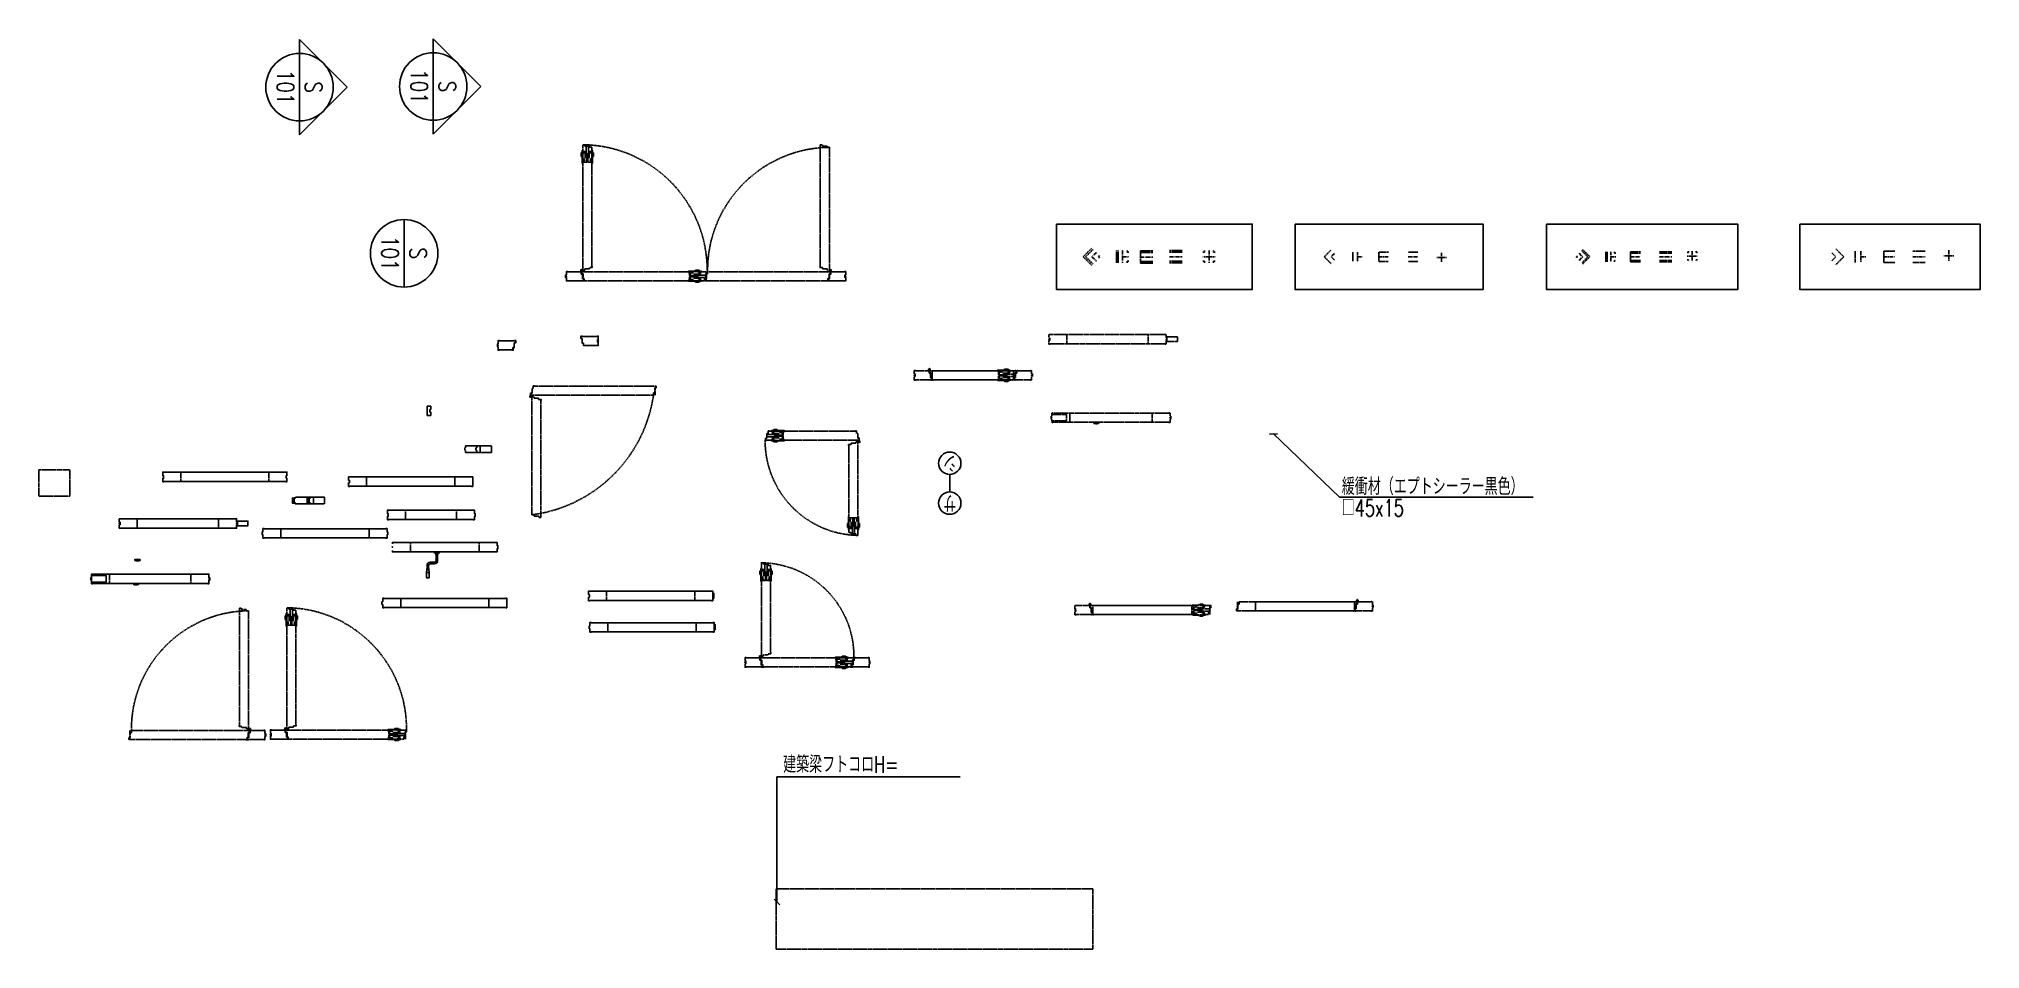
# Model space of a CAD drawing. Header units: inches. Extents: x -2011 to 15254, y -1905 to 6193.
import ezdxf
from ezdxf.enums import TextEntityAlignment as Align

# ---------------------------------------------------------------- set-up
doc = ezdxf.new("R2010")
doc.units = ezdxf.units.IN
doc.header["$MEASUREMENT"] = 0
for name, pattern in [('CENTER', [50.8, 31.75, -6.35, 6.35, -6.35]), ('DASHED2', [9.525, 6.35, -3.175]), ('HIDDEN', [9.525, 6.35, -3.175])]:
    doc.linetypes.add(name, pattern=pattern)
for name, color, linetype in [('_P18_FAILED_LOADING_PLACE', 1, 'HIDDEN'), ('_P18_レール', 2, 'HIDDEN'), ('_P18_ロック', 50, 'Continuous'), ('_P18_文字', 3, 'Continuous'), ('_P18_格納', 2, 'HIDDEN'), ('_P18_梁', 5, 'HIDDEN'), ('_P18_製品', 4, 'Continuous'), ('_P18_製品寸法', 9, 'Continuous'), ('_文字', 3, 'Continuous'), ('_製品寸法', 9, 'Continuous'), ('_製品芯線', 1, 'CENTER')]:
    doc.layers.add(name, color=color, linetype=linetype)
doc.styles.add('OKAMURA', font='simplex8.shx', dxfattribs={"width": 0.7, "bigfont": 'BIGFONT.shx'})
doc.dimstyles.new('OKAMURA-050', dxfattribs={"dimscale": 50, "dimtxt": 3, "dimasz": 1, "dimexe": 0, "dimexo": 3, "dimgap": 1, "dimtad": 1, "dimdec": 8, "dimdsep": 46, "dimtxsty": 'OKAMURA', "dimblk1": 'DOT', "dimblk2": 'DOT', "dimsah": 1, "dimcen": 0, "dimclrt": 3, "dimadec": 0, "dimazin": 0, "dimtfac": 1, "dimtdec": 8, "dimtix": 1, "dimtmove": 2, "dimatfit": 3, "dimldrblk": 'OBLIQUE', "dimfxl": 0, "dimtolj": 1, "dimarcsym": 0})

# ---------------------------------------------------------------- blocks, each defined once
blk = doc.blocks.new('*U83')
at = {"layer": '_P18_製品', "color": 0, "linetype": 'ByBlock'}
blk.add_lwpolyline([(31, 41), (0, 41), (0, -41), (31, -41), (31, -12), (24, -12), (24, 12), (31, 12), (31, 41)], dxfattribs=at)
blk = doc.blocks.new('P18_US_SE')
at = {"layer": '_P18_製品'}
blk.add_lwpolyline([(143, 22), (156, 22), (156, 40), (0, 40), (0, 12), (-7, 12), (-7, -12), (0, -12), (0, -40), (132, -40), (132, -19), (143, -19)], close=True, dxfattribs=at)
for points in [[(10, 40), (10, 42), (0, 42), (0, 40)], [(146, 40), (146, 42), (156, 42), (156, 40)], [(10, -40), (10, -43), (0, -43), (0, -40)], [(122, -40), (122, -43), (132, -43), (132, -40)], [(130, -43), (130, -46)], [(133, -20), (133, -45)]]:
    blk.add_lwpolyline(points, dxfattribs=at)
at = {"layer": '_P18_製品', "color": 1}
blk.add_point((0, 0), dxfattribs=at)
blk = doc.blocks.new('P18_UG_SE')
at = {"layer": '_P18_製品'}
for points in [[(0, 42), (10, 42), (10, 40), (0, 40)], [(12, 22), (0, 22), (0, 40), (156, 40), (156, 12), (149, 12), (149, -12), (156, -12), (156, -40), (23, -40), (23, -19), (12, -19)], [(146, 42), (156, 42), (156, 40), (146, 40)], [(23, -42), (34, -42), (34, -40), (23, -40)], [(146, -42), (156, -42), (156, -40), (146, -40)]]:
    blk.add_lwpolyline(points, close=True, dxfattribs=at)
at = {"layer": '_P18_製品', "color": 1}
blk.add_point((156, 0), dxfattribs=at)
blk = doc.blocks.new('*U97')
at = {"layer": '_P18_製品'}
blk.add_line((1088, 4), (1083, 4), dxfattribs=at)
at = {"layer": '_P18_製品', "color": 1, "linetype": 'CENTER'}
blk.add_line((1086, 39), (1086, -41), dxfattribs=at)
at = {"layer": '_P18_製品', "linetype": 'HIDDEN'}
for points in [[(-8, 18), (3, 18), (3, 39), (1096, 39), (1096, 21), (1083, 21), (1083, -20), (1072, -20), (1072, -41), (-20, -41), (-20, -23), (-8, -23)], [(49, -67), (49, -78), (70, -78), (70, -1129), (52, -1129), (52, -1117), (11, -1117), (11, -1106), (-10, -1106), (-10, -55), (9, -55), (9, -67)]]:
    blk.add_lwpolyline(points, close=True, dxfattribs=at)
at = {"layer": '_P18_製品'}
for points in [[(13, 39), (13, 41), (3, 41), (3, 39)], [(-21, -21), (-21, -46)], [(-10, -41), (-10, -44), (-20, -44), (-20, -41)], [(-18, -44), (-18, -47)], [(-13, -57), (-16, -57)], [(-10, -65), (-13, -65), (-13, -55), (-10, -55)], [(70, -88), (72, -88), (72, -78), (70, -78)]]:
    blk.add_lwpolyline(points, dxfattribs=at)
blk.add_circle((-22, -53), 7, dxfattribs=at)
at = {"layer": '_P18_製品', "linetype": 'HIDDEN'}
blk.add_arc((-173, 142), 1258, 277.411, 351.6197, dxfattribs=at)
blk = doc.blocks.new('*U70')
at = {"layer": '_P18_製品'}
for p, q in [((13, 21), (2, 21)), ((2, 21), (2, -21)), ((2, 11), (96, 11)), ((23, 44), (13, 44)), ((13, 44), (13, 42)), ((46, 42), (13, 42)), ((13, 42), (13, 21)), ((13, 42), (23, 42)), ((23, 42), (23, 44)), ((39, 42), (46, 42)), ((111, 47), (44, 47)), ((48, 40), (51, 21)), ((53, 42), (56, 21)), ((58, 20), (69, 20)), ((58, 15), (66, 15)), ((63, 55), (59, 47)), ((62, 21), (62, 36)), ((63, 55), (95, 55)), ((79, 42), (63, 37)), ((111, 20), (63, 20)), ((64, 56), (94, 56)), ((64, 56), (64, 55)), ((66, 12), (66, 15)), ((66, 12), (70, 12)), ((67, 20), (67, 20)), ((69, 12), (69, 20)), ((70, 6), (70, 20)), ((70, 6), (88, 6)), ((73, -3), (73, 6)), ((111, 42), (79, 42)), ((84, -3), (84, 6)), ((88, 6), (88, 20)), ((88, 12), (92, 12)), ((89, 12), (89, 20)), ((89, 20), (94, 20)), ((90, 20), (90, 20)), ((92, 12), (92, 15)), ((92, 15), (94, 15)), ((94, 56), (94, 55)), ((95, 55), (99, 47)), ((95, 14), (105, 4)), ((96, -9), (96, 11)), ((109, 7), (99, 18)), ((113, 47), (150, 47)), ((113, 40), (135, 36)), ((113, 31), (133, 27)), ((113, 7), (140, 7)), ((113, 2), (140, 2)), ((113, 1), (140, 1)), ((135, 35), (134, 28)), ((145, 42), (142, 8)), ((150, 40), (147, 8)), ((150, 47), (154, 47)), ((152, 42), (159, 42)), ((789, 42), (789, 44)), ((789, 44), (799, 44)), ((799, 44), (799, 42)), ((2, -21), (-10, -21)), ((-10, -21), (-10, -39)), ((-10, -39), (46, -39)), ((-10, -41), (-10, -39)), ((-10, -39), (0, -39)), ((0, -41), (-10, -41)), ((0, -39), (0, -41)), ((2, -9), (96, -9)), ((39, -39), (46, -39)), ((111, -44), (44, -44)), ((51, -18), (48, -37)), ((56, -19), (53, -39)), ((53, -39), (53, -40)), ((66, -12), (58, -12)), ((69, -17), (58, -17)), ((63, -52), (59, -44)), ((62, -34), (62, -19)), ((111, -18), (63, -18)), ((63, -35), (75, -39)), ((63, -52), (95, -52)), ((64, -53), (64, -52)), ((64, -53), (94, -53)), ((66, -12), (66, -9)), ((70, -9), (66, -9)), ((67, -18), (67, -17)), ((69, -17), (69, -9)), ((70, -18), (70, -4)), ((88, -4), (70, -4)), ((75, -39), (79, -40)), ((111, -40), (79, -40)), ((88, -18), (88, -4)), ((92, -9), (88, -9)), ((89, -17), (89, -9)), ((94, -17), (89, -17)), ((90, -18), (90, -17)), ((92, -12), (92, -9)), ((94, -12), (92, -12)), ((94, -53), (94, -52)), ((105, -1), (95, -11)), ((95, -52), (99, -44)), ((99, -15), (108, -5)), ((113, -4), (140, -4)), ((113, -29), (133, -25)), ((113, -38), (135, -34)), ((113, -44), (150, -44)), ((134, -26), (135, -33)), ((142, -6), (145, -39)), ((145, -39), (145, -40)), ((147, -5), (150, -37)), ((150, -44), (154, -44)), ((152, -39), (159, -39)), ((729, -86), (729, -76)), ((729, -76), (732, -76)), ((732, -86), (729, -86)), ((812, -39), (812, -41)), ((812, -41), (822, -41)), ((814, -52), (812, -52)), ((812, -62), (814, -62)), ((814, -62), (814, -52)), ((814, -55), (818, -55)), ((814, -55), (818, -55)), ((820, -41), (820, -45)), ((820, -41), (820, -45)), ((822, -41), (822, -39)), ((823, -18), (823, -44)), ((718, -811), (718, -781)), ((718, -781), (719, -781)), ((718, -811), (719, -811)), ((719, -780), (727, -776)), ((719, -812), (719, -780)), ((719, -812), (727, -816)), ((727, -725), (727, -721)), ((727, -762), (727, -725)), ((727, -764), (727, -831)), ((731, -730), (765, -733)), ((731, -764), (731, -796)), ((731, -796), (736, -812)), ((731, -822), (752, -819)), ((732, -723), (732, -716)), ((732, -829), (732, -861)), ((732, -836), (732, -829)), ((732, -861), (753, -861)), ((733, -725), (765, -728)), ((733, -762), (737, -740)), ((733, -827), (753, -824)), ((752, -813), (737, -813)), ((738, -739), (745, -741)), ((742, -762), (746, -742)), ((753, -764), (753, -812)), ((754, -784), (753, -784)), ((767, -787), (753, -787)), ((767, -805), (753, -805)), ((754, -807), (753, -807)), ((753, -861), (753, -872)), ((754, -786), (754, -781)), ((762, -786), (754, -786)), ((762, -806), (754, -806)), ((754, -817), (754, -806)), ((766, -766), (756, -776)), ((759, -779), (770, -770)), ((759, -783), (759, -781)), ((762, -783), (759, -783)), ((759, -817), (759, -809)), ((762, -809), (759, -809)), ((762, -872), (762, -779)), ((782, -779), (762, -779)), ((762, -787), (762, -783)), ((762, -809), (762, -805)), ((767, -762), (767, -735)), ((767, -805), (767, -787)), ((776, -790), (767, -790)), ((776, -801), (767, -801)), ((772, -762), (772, -735)), ((772, -762), (772, -735)), ((774, -770), (785, -779)), ((777, -762), (777, -735)), ((791, -787), (777, -787)), ((777, -787), (777, -805)), ((791, -805), (777, -805)), ((788, -776), (778, -767)), ((779, -728), (810, -725)), ((779, -733), (812, -730)), ((782, -872), (782, -779)), ((785, -783), (782, -783)), ((782, -783), (782, -787)), ((790, -786), (782, -786)), ((782, -805), (782, -809)), ((790, -806), (782, -806)), ((785, -809), (782, -809)), ((785, -781), (785, -783)), ((785, -809), (785, -817)), ((790, -781), (790, -786)), ((791, -784), (790, -784)), ((790, -806), (790, -817)), ((791, -807), (790, -807)), ((791, -764), (791, -812)), ((791, -824), (811, -827)), ((807, -813), (792, -813)), ((792, -819), (812, -822)), ((802, -762), (798, -742)), ((799, -741), (806, -739)), ((811, -762), (807, -740)), ((808, -812), (812, -799)), ((812, -723), (812, -716)), ((812, -730), (813, -730)), ((812, -799), (813, -796)), ((812, -822), (813, -822)), ((812, -885), (812, -829)), ((812, -836), (812, -829)), ((813, -764), (813, -796)), ((817, -725), (817, -721)), ((817, -762), (817, -725)), ((817, -764), (817, -831)), ((825, -780), (817, -776)), ((825, -812), (817, -816)), ((825, -812), (825, -780)), ((826, -781), (825, -781)), ((826, -811), (825, -811)), ((826, -811), (826, -781)), ((753, -872), (794, -872)), ((794, -872), (794, -885)), ((794, -885), (812, -885))]:
    blk.add_line(p, q, dxfattribs=at)
at = {"layer": '_P18_製品', "linetype": 'HIDDEN'}
for p, q in [((799, 42), (152, 42)), ((799, 21), (799, 42)), ((810, 21), (799, 21)), ((810, -20), (810, 21)), ((152, -39), (822, -39)), ((753, -76), (732, -76)), ((732, -76), (732, -723)), ((793, -65), (753, -65)), ((753, -65), (753, -76)), ((812, -52), (793, -52)), ((793, -52), (793, -65)), ((822, -20), (810, -20)), ((812, -723), (812, -52)), ((822, -39), (822, -20))]:
    blk.add_line(p, q, dxfattribs=at)
at = {"layer": '_P18_製品'}
for centre, major_axis, start_param, end_param in [((44, 42), (3.54, 3.54), 0.785398, 2.356194), ((46, 40), (-1.41, 1.41), 4.074069, 5.497787), ((48, 42), (-3.54, 3.54), 4.074069, 5.497787), ((58, 22), (4.95, 4.95), 2.503309, 3.92712), ((58, 22), (-1.41, 1.41), 0.932476, 2.356194), ((63, 36), (0.707, 0.707), 1.07147, 2.356194), ((63, 21), (0.707, 0.707), 2.356194, 3.926991), ((94, 13), (-4.95, 4.95), 4.712245, 5.497643), ((94, 13), (1.41, 1.41), 6.283169, 7.068583), ((110, 9), (-4.95, 4.95), 1.570797, 2.356194), ((110, -6), (-4.95, 4.95), -0.785498, -0.000101), ((110, 9), (-1.41, 1.41), 1.570801, 2.356194), ((133, 28), (-0.707, 0.707), 2.176211, 3.747037), ((134, 35), (0.707, 0.707), 5.317768, 6.888665), ((140, 9), (4.95, 4.95), 3.926991, 5.395602), ((140, 9), (1.41, 1.41), 3.926991, 5.395575), ((140, -6), (4.95, 4.95), 5.599994, 7.068583), ((150, 42), (-3.54, 3.54), -0.785398, 0.683223), ((152, 40), (1.41, 1.41), 0.785398, 2.254044), ((154, 42), (-3.54, 3.54), 3.926991, 5.497787), ((44, -39), (-3.54, 3.54), 0.785398, 2.356194), ((46, -37), (-1.41, 1.41), 2.356194, 3.779935), ((48, -39), (3.54, 3.54), 3.926991, 5.350657), ((58, -19), (-4.95, 4.95), -0.785528, 0.638273), ((58, -19), (-1.41, 1.41), -0.785398, 0.638412), ((63, -19), (-0.707, 0.707), -0.785398, 0.785398), ((63, -34), (-0.707, 0.707), 0.785398, 2.070196), ((94, -10), (1.41, 1.41), 3.927342, 4.712742), ((94, -10), (4.95, 4.95), 3.926991, 4.71239), ((110, -6), (1.41, 1.41), 0.785398, 1.570791), ((133, -26), (0.707, 0.707), 5.677679, 7.248536), ((134, -33), (-0.707, 0.707), 2.536057, 4.106941), ((140, -6), (-1.41, 1.41), 4.029181, 5.497787), ((150, -39), (-3.54, 3.54), 0.887621, 2.356194), ((152, -37), (-1.41, 1.41), 0.88762, 2.356194), ((154, -39), (3.54, 3.54), 3.926991, 5.497787), ((824, -51), (-4.95, 4.95), 3.926991, 10.210176), ((732, -721), (3.54, 3.54), 0.785398, 2.356194), ((732, -725), (3.54, 3.54), 2.356194, 3.824815), ((732, -827), (-3.54, 3.54), -0.63832, 0.785398), ((732, -831), (-3.54, 3.54), 0.785398, 2.356194), ((734, -723), (1.41, 1.41), 2.356194, 3.82484), ((734, -829), (-1.41, 1.41), -0.63832, 0.785398), ((737, -812), (0.707, 0.707), 2.642267, 3.926991), ((738, -740), (0.707, 0.707), 0.605379, 2.176276), ((745, -742), (0.707, 0.707), 5.317803, 6.88863), ((752, -812), (-0.707, 0.707), 2.356194, 3.926991), ((752, -817), (-1.41, 1.41), 2.503272, 3.926991), ((752, -817), (4.95, 4.95), 4.074106, 5.497917), ((761, -781), (-4.95, 4.95), -0.000144, 0.785254), ((761, -781), (-1.41, 1.41), -0.000016, 0.785398), ((765, -735), (4.95, 4.95), 5.497787, 6.966398), ((765, -735), (1.41, 1.41), 5.497787, 6.966372), ((765, -765), (-1.41, 1.41), 3.141597, 3.926991), ((765, -765), (-4.95, 4.95), 3.141594, 3.926991), ((779, -735), (-4.95, 4.95), -0.683191, 0.785398), ((779, -765), (-4.95, 4.95), 0.785298, 1.570695), ((779, -735), (-1.41, 1.41), -0.683208, 0.785398), ((779, -765), (-1.41, 1.41), 0.785398, 1.570791), ((783, -781), (1.41, 1.41), 5.498138, 6.283538), ((792, -817), (4.95, 4.95), 2.356065, 3.779866), ((783, -781), (4.95, 4.95), 5.497787, 6.283187), ((792, -817), (1.41, 1.41), 2.356194, 3.780005), ((792, -812), (0.707, 0.707), 2.356194, 3.926991), ((799, -742), (-0.707, 0.707), -0.605506, 0.965351), ((806, -740), (0.707, 0.707), 5.67765, 7.248533), ((807, -812), (0.707, 0.707), 3.926991, 5.211788), ((810, -723), (-1.41, 1.41), 2.458416, 3.926991), ((810, -829), (1.41, 1.41), 5.497787, 6.921527), ((812, -721), (-3.54, 3.54), 3.926991, 5.497787), ((812, -831), (3.54, 3.54), 3.926991, 5.497787), ((812, -725), (-3.54, 3.54), 2.458418, 3.926991), ((812, -827), (-3.54, 3.54), 3.926991, 5.350657)]:
    blk.add_ellipse(centre, major_axis=major_axis, ratio=1, start_param=start_param, end_param=end_param, dxfattribs=at)
at = {"layer": '_P18_製品', "linetype": 'HIDDEN'}
blk.add_ellipse((828, -44), major_axis=(595, 595), ratio=1, start_param=2.349831, end_param=3.886903, dxfattribs=at)
blk = doc.blocks.new('*U58')
at = {"color": 0, "linetype": 'ByBlock'}
blk.add_lwpolyline([(763, -41), (763, -43), (773, -43), (773, -12), (780, -12), (780, 12), (773, 12), (773, 43), (763, 43), (763, 41), (10, 41), (10, 43), (0, 43), (0, 12), (7, 12), (7, -12), (0, -12), (0, -43), (10, -43), (10, -41), (763, -41)], dxfattribs=at)
at = {"layer": 'Defpoints', "color": 155, "linetype": 'HIDDEN'}
for p, q in [((160, 41), (160, -41)), ((613, 41), (613, -41))]:
    blk.add_line(p, q, dxfattribs=at)
blk = doc.blocks.new('*U95')
at = {"layer": '_P18_製品', "color": 4, "linetype": 'HIDDEN', "ltscale": 0.5}
for points in [[(0, -29), (130, -29), (130, 29), (0, 29), (0, 12), (-7, 12), (-7, -12), (0, -12), (0, -29)], [(99, -29), (229, -29), (229, 29), (99, 29), (99, 12), (92, 12), (92, -12), (99, -12), (99, -29)]]:
    blk.add_lwpolyline(points, dxfattribs=at)
blk = doc.blocks.new('k')
at = {"layer": '_P18_製品'}
for p, q in [((-15, 0), (15, 0)), ((-76, -44), (17, -44)), ((-76, -64), (17, -64)), ((-40, -14), (-33, -14)), ((-40, -95), (-33, -95)), ((32, -9), (-35, -9)), ((32, -100), (-35, -100)), ((-31, -16), (-28, -35)), ((-28, -74), (-31, -93)), ((-26, -13), (-23, -34)), ((-23, -74), (-26, -95)), ((-26, -95), (-26, -95)), ((-21, -36), (-10, -36)), ((-21, -41), (-13, -41)), ((-13, -68), (-21, -68)), ((-10, -73), (-21, -73)), ((-16, -1), (-20, -9)), ((-16, -108), (-20, -100)), ((-17, -35), (-17, -19)), ((-17, -89), (-17, -74)), ((-16, -1), (16, -1)), ((0, -14), (-16, -18)), ((32, -36), (-16, -36)), ((32, -73), (-16, -73)), ((-16, -90), (-3, -94)), ((-16, -108), (16, -108)), ((-15, 0), (-15, -1)), ((-15, -109), (-15, -108)), ((-15, -109), (15, -109)), ((-13, -44), (-13, -41)), ((-13, -44), (-9, -44)), ((-13, -68), (-13, -65)), ((-9, -65), (-13, -65)), ((-12, -36), (-12, -36)), ((-12, -73), (-12, -73)), ((-10, -44), (-10, -36)), ((-10, -73), (-10, -65)), ((-9, -50), (-9, -36)), ((-9, -50), (9, -50)), ((-9, -73), (-9, -59)), ((9, -59), (-9, -59)), ((-6, -59), (-6, -50)), ((-3, -94), (0, -95)), ((32, -14), (0, -14)), ((32, -95), (0, -95)), ((6, -59), (6, -50)), ((9, -50), (9, -36)), ((9, -44), (13, -44)), ((9, -73), (9, -59)), ((13, -65), (9, -65)), ((10, -44), (10, -36)), ((10, -36), (15, -36)), ((10, -73), (10, -65)), ((15, -73), (10, -73)), ((12, -36), (12, -36)), ((12, -73), (12, -73)), ((13, -44), (13, -41)), ((13, -41), (15, -41)), ((13, -68), (13, -65)), ((15, -68), (13, -68)), ((15, 0), (15, -1)), ((15, -109), (15, -108)), ((16, -1), (20, -9)), ((16, -108), (20, -100)), ((17, -42), (26, -52)), ((17, -64), (17, -44)), ((26, -57), (17, -67)), ((30, -49), (20, -38)), ((20, -71), (29, -60)), ((34, -9), (71, -9)), ((34, -15), (56, -19)), ((34, -24), (54, -28)), ((34, -49), (61, -49)), ((34, -54), (61, -54)), ((34, -55), (61, -55)), ((34, -60), (61, -60)), ((34, -84), (54, -80)), ((34, -93), (56, -89)), ((34, -100), (71, -100)), ((56, -20), (55, -27)), ((55, -81), (56, -88)), ((66, -13), (63, -47)), ((63, -61), (66, -95)), ((66, -95), (66, -95)), ((71, -16), (68, -48)), ((68, -61), (71, -93)), ((71, -9), (75, -9)), ((71, -100), (75, -100)), ((73, -14), (80, -14)), ((73, -95), (80, -95))]:
    blk.add_line(p, q, dxfattribs=at)
for centre, radius, start, end in [((-35, -14), 5, 90, 180), ((-35, -95), 5, 180, 270), ((-33, -16), 2, 8.4269, 90), ((-33, -93), 2, 270, 351.5743), ((-31, -14), 5, 8.427, 90), ((-31, -95), 5, 270, 351.5701), ((-21, -34), 7, 188.4291, 270.0074), ((-21, -75), 7, 89.9926, 171.5703), ((-21, -34), 2, 188.4269, 270), ((-21, -75), 2, 90, 171.5783), ((-16, -19), 1, 106.3907, 180), ((-16, -35), 1, 180, 270), ((-16, -74), 1, 90, 180), ((-16, -89), 1, 180, 253.6135), ((15, -43), 7, 44.9917, 89.9918), ((15, -43), 2, 44.9991, 90), ((15, -66), 2, 270.0201, 315.0202), ((15, -66), 7, 270, 315.0001), ((31, -47), 7, 225.0001, 270), ((31, -62), 7, 89.9943, 134.9942), ((31, -47), 2, 225.0003, 270), ((31, -62), 2, 90, 134.9997), ((54, -27), 1, 259.6877, 349.6894), ((54, -81), 1, 10.307, 100.3105), ((56, -20), 1, 349.6857, 79.6914), ((56, -88), 1, 280.3054, 10.3104), ((61, -47), 2, 270, 354.1437), ((61, -47), 7, 270, 354.1452), ((61, -62), 7, 5.856, 90), ((61, -62), 2, 5.8551, 90), ((71, -14), 5, 90, 174.1458), ((71, -95), 5, 185.8569, 270), ((73, -16), 2, 90, 174.1472), ((73, -93), 2, 185.8569, 270), ((75, -14), 5, 0, 90), ((75, -95), 5, 270, 0)]:
    blk.add_arc(centre, radius, start, end, dxfattribs=at)
blk = doc.blocks.new('*U96')
at = {"layer": '_P18_製品', "linetype": 'HIDDEN'}
for p, q in [((2258, 77), (2258, 1170)), ((2258, 1170), (2277, 1170)), ((2277, 1170), (2277, 1158)), ((2277, 1158), (2318, 1158)), ((2318, 1158), (2318, 1147)), ((2318, 1147), (2339, 1147)), ((2339, 1147), (2339, 54)), ((2279, 77), (2258, 77)), ((2279, 66), (2279, 77)), ((2320, 66), (2279, 66)), ((2320, 54), (2320, 66)), ((2339, 54), (2320, 54))]:
    blk.add_line(p, q, dxfattribs=at)
at = {"layer": '_P18_製品', "color": 1, "linetype": 'CENTER'}
blk.add_line((1242, -40), (1242, 40), dxfattribs=at)
at = {"layer": '_P18_製品'}
blk.add_line((1240, -5), (1245, -5), dxfattribs=at)
at = {"layer": '_P18_製品', "linetype": 'HIDDEN'}
for points in [[(146, 1122), (146, 1170), (164, 1170), (164, 1158), (205, 1158), (205, 1147), (226, 1147), (226, 1122)], [(226, 1009), (226, 77), (205, 77), (205, 66), (165, 66), (165, 54), (146, 54), (146, 1009)], [(1091, -40), (159, -40), (159, -19), (148, -19), (148, 21), (135, 21), (135, 40), (1091, 40)], [(1197, 40), (1252, 40), (1252, 22), (1240, 22), (1240, -19), (1229, -19), (1229, -40), (1204, -40)]]:
    blk.add_lwpolyline(points, dxfattribs=at)
at = {"layer": '_P18_製品'}
for points in [[(0, 12), (-7, 12), (-7, -12), (0, -12)], [(0, 12), (0, 40), (132, 40), (132, 19), (144, 19), (144, -22), (156, -22), (156, -40), (0, -40), (0, -12)], [(122, 40), (122, 42), (132, 42), (132, 40)], [(130, 42), (130, 46)], [(133, 19), (133, 45)], [(135, 19), (135, 45)], [(145, 40), (145, 42), (135, 42), (135, 40)], [(138, 42), (138, 46)], [(143, 56), (140, 56)], [(146, 64), (143, 64), (143, 54), (146, 54)], [(226, 87), (228, 87), (228, 77), (226, 77)], [(2258, 87), (2256, 87), (2256, 77), (2258, 77)], [(2484, 12), (2484, 40), (2352, 40), (2352, 19), (2341, 19), (2341, -22), (2328, -22), (2328, -40), (2484, -40), (2484, -12)], [(2339, 64), (2341, 64), (2341, 54), (2339, 54)], [(2339, 40), (2339, 42), (2349, 42), (2349, 40)], [(2341, 56), (2345, 56)], [(2347, 42), (2347, 46)], [(2350, 20), (2350, 45)], [(2352, 20), (2352, 45)], [(2362, 40), (2362, 42), (2352, 42), (2352, 40)], [(2355, 42), (2355, 46)], [(2484, 12), (2477, 12), (2477, -12), (2484, -12)], [(146, -40), (146, -42), (156, -42), (156, -40)], [(169, -40), (169, -42), (159, -42), (159, -40)], [(2315, -40), (2315, -42), (2325, -42), (2325, -40)], [(2339, -40), (2339, -42), (2328, -42), (2328, -40)]]:
    blk.add_lwpolyline(points, dxfattribs=at)
for points in [[(10, 42), (0, 42), (0, 40), (10, 40)], [(2474, 42), (2484, 42), (2484, 40), (2474, 40)], [(10, -42), (0, -42), (0, -40), (10, -40)], [(2474, -42), (2484, -42), (2484, -40), (2474, -40)]]:
    blk.add_lwpolyline(points, close=True, dxfattribs=at)
at = {"layer": '_P18_製品', "linetype": 'HIDDEN'}
blk.add_lwpolyline([(2337, -19), (2325, -19), (2325, -40), (1232, -40), (1232, -22), (1245, -22), (1245, 19), (1256, 19), (1256, 40), (2349, 40), (2349, 21), (2337, 21)], close=True, dxfattribs=at)
at = {"layer": '_P18_製品'}
for centre in [(134, 52), (134, 52), (2351, 52)]:
    blk.add_circle(centre, 7, dxfattribs=at)
at = {"layer": '_P18_製品', "linetype": 'HIDDEN'}
for centre, radius, start, end in [((134, 52), 1118, 359.3977, 449.3977), ((2351, 52), 1095, 90.6153, 180.6153)]:
    blk.add_arc(centre, radius, start, end, dxfattribs=at)
at = {"layer": '_P18_製品'}
for p in [(0, 0), (2484, 0)]:
    blk.add_point(p, dxfattribs=at)
at = {"layer": '_製品寸法'}
for p, rotation in [((240, 1082), 270), ((1164, -54), 180)]:
    blk.add_blockref('k', p, dxfattribs=dict(at, rotation=rotation))
blk = doc.blocks.new('P18_BASE_NE_TV_1')
at = {"color": 0, "linetype": 'ByBlock'}
blk.add_lwpolyline([(0, -21), (0, -12), (7, -12), (7, 12), (0, 12), (0, 21), (101, 21), (101, -21)], close=True, dxfattribs=at)
blk = doc.blocks.new('*U82')
at = {"color": 0, "linetype": 'ByBlock'}
blk.add_lwpolyline([(0, 42), (0, 12), (7, 12), (7, -12), (0, -12), (0, -43), (10, -43), (10, -41), (1033, -41), (1033, -43), (1043, -43), (1043, -12), (1050, -12), (1050, 12), (1043, 12), (1043, 42), (1033, 42), (1033, 41), (10, 41), (10, 42)], close=True, dxfattribs=at)
at = {"color": 1, "linetype": 'ByBlock'}
for p in [(0, 0), (1043, 0)]:
    blk.add_point(p, dxfattribs=at)
at = {"layer": 'Defpoints', "color": 155, "linetype": 'HIDDEN'}
for p, q in [((160, 41), (160, -41)), ((883, -41), (883, 41))]:
    blk.add_line(p, q, dxfattribs=at)
blk.add_blockref('P18_BASE_NE_TV_1', (1043, 0))
blk = doc.blocks.new('P18_TAY_QUAY_BASE_TV_1')
at = {"color": 1, "linetype": 'ByBlock'}
blk.add_line((0, 2), (0, -16), dxfattribs=at)
at = {"color": 0, "linetype": 'ByBlock'}
blk.add_lwpolyline([(24, 0), (-24, 0), (-23, -6), (23, -6)], close=True, dxfattribs=at)
for points in [[(-22, -6), (-22, -6), (-21, -10), (21, -10), (22, -6), (-22, -6)], [(22, -6), (22, -6)]]:
    blk.add_lwpolyline(points, dxfattribs=at)
blk.add_lwpolyline([(21, -10, -0.140299), (-21, -10)], format="xyb", dxfattribs=at)
blk = doc.blocks.new('*U79')
at = {"extrusion": (0, -1.22465e-16, -1)}
blk.add_line((10, 41), (10, 43), dxfattribs=at)
at = {"color": 0, "linetype": 'ByBlock', "extrusion": (0, -1.22465e-16, -1)}
for points in [[(0, -29), (0, -12), (7, -12), (7, 12), (0, 12), (0, 29), (-2, 29), (-2, 33), (0, 33), (0, 43), (-10, 43), (-10, 41), (-1042, 41), (-1042, 43), (-1052, 43), (-1052, 12), (-1059, 12), (-1059, -12), (-1052, -12), (-1052, -43), (-1042, -43), (-1042, -41), (-10, -41), (-10, -43), (0, -43), (0, -33), (-2, -33), (-2, -29), (0, -29)], [(0, 33), (0, 41)], [(-2, 29), (-130, 29), (-130, -29), (-2, -29)]]:
    blk.add_lwpolyline(points, dxfattribs=at)
at = {"color": 1, "linetype": 'ByBlock', "extrusion": (0, -1.22465e-16, -1)}
for p in [(0, 0), (1052, 0)]:
    blk.add_point(p, dxfattribs=at)
at = {"layer": 'Defpoints', "color": 155, "linetype": 'HIDDEN', "extrusion": (0, -1.22465e-16, -1)}
for p, q in [((160, 41), (160, -41)), ((892, -41), (892, 41))]:
    blk.add_line(p, q, dxfattribs=at)
blk.add_blockref('P18_TAY_QUAY_BASE_TV_1', (395, -41))
blk = doc.blocks.new('*U17')
for p, q in [((23, -29), (23, -25)), ((155, -29), (155, -25))]:
    blk.add_line(p, q)
at = {"color": 0, "linetype": 'ByBlock'}
for points in [[(15, 22), (0, 22), (0, -23), (15, -23)], [(147, 22), (132, 22), (132, -23), (147, -23)]]:
    blk.add_lwpolyline(points, close=True, dxfattribs=at)
for points in [[(23, -25), (16, -25, -0.414214), (15, -24), (15, 24, -0.414214), (16, 25), (23, 25, -0.414214), (24, 24), (24, 18), (23, 18), (23, 24), (16, 24), (16, -24), (23, -24), (23, -18), (24, -18), (24, -24, -0.414214)], [(156, -25), (148, -25, -0.414214), (147, -24), (147, 24, -0.414214), (148, 25), (156, 25, -0.414214), (156, 24), (156, 18), (156, 18), (156, 24), (148, 24), (148, -24), (156, -24), (156, -18), (156, -18), (156, -24, -0.414214)]]:
    blk.add_lwpolyline(points, format="xyb", close=True, dxfattribs=at)
at = {"color": 0, "linetype": 'HIDDEN', "ltscale": 0.5}
for points in [[(23, -29), (186, -29), (186, 29), (23, 29), (23, 25)], [(155, -29), (285, -29), (285, 29), (155, 29), (155, 25)]]:
    blk.add_lwpolyline(points, dxfattribs=at)
blk = doc.blocks.new('A$C4DE83343')
at = {"layer": '_P18_製品寸法', "linetype": 'ByBlock'}
for p, q in [((-91, 171), (-91, 218)), ((-69, 218), (-91, 218)), ((-69, 171), (-69, 218)), ((-90, 146), (-91, 171)), ((-91, 171), (-69, 171)), ((-90, 146), (-70, 146)), ((-88, 136), (-88, 146)), ((-71, 145), (-88, 145)), ((-88, 136), (-71, 136)), ((-87, 135), (-86, 136)), ((-87, 109), (-87, 135)), ((-87, 135), (-73, 135)), ((-85, 119), (-85, 136)), ((-85, 123), (-84, 122)), ((-85, 123), (-75, 123)), ((-75, 119), (-85, 119)), ((-85, 119), (-80, 116)), ((-84, 119), (-84, 136)), ((-76, 122), (-84, 122)), ((-75, 119), (-80, 116)), ((-76, 119), (-76, 136)), ((-75, 123), (-76, 122)), ((-75, 119), (-75, 136)), ((-73, 135), (-74, 136)), ((-73, 109), (-73, 135)), ((-71, 136), (-71, 146)), ((-70, 146), (-69, 171)), ((-21, 95), (-59, 95)), ((-21, 81), (-59, 81)), ((-10, 11), (-9, 12)), ((-10, 8), (-10, 11)), ((-9, 7), (-10, 8)), ((-7, 12), (-9, 12)), ((-9, 12), (-9, 7)), ((-7, 7), (-9, 7)), ((-7, 1), (-7, 67)), ((-6, 0), (-7, 1)), ((7, 1), (-7, 1)), ((6, 0), (7, 1)), ((7, 1), (7, 67)), ((7, 12), (9, 12)), ((7, 7), (9, 7)), ((9, 12), (9, 7)), ((10, 11), (9, 12)), ((9, 7), (10, 8)), ((10, 8), (10, 11)), ((-6, 0), (6, 0))]:
    blk.add_line(p, q, dxfattribs=at)
for radius in [1.5, 1]:
    blk.add_circle((0, 12), radius, dxfattribs=at)
for centre, radius, start, end in [((-80, 199), 22, 60.0002, 120), ((-59, 109), 28, 180, 270), ((-59, 109), 14, 180, 270), ((-21, 67), 28, 0, 90), ((-21, 67), 14, 0, 90)]:
    blk.add_arc(centre, radius, start, end, dxfattribs=at)
blk = doc.blocks.new('*U106')
for points in [[(921, 42), (931, 42), (931, 12), (938, 12), (938, -12), (931, -12), (931, -43), (921, -43), (921, -41), (10, -41), (10, -43), (0, -43), (0, -33), (2, -33), (2, -29)], [(2, 29), (2, 33), (0, 33), (0, 42), (10, 42), (10, 41), (921, 41), (921, 42)]]:
    blk.add_lwpolyline(points)
at = {"color": 1, "linetype": 'ByBlock'}
blk.add_point((0, 0), dxfattribs=at)
at = {"layer": '_P18_製品'}
blk.add_lwpolyline([(931, -40), (931, -12), (938, -12), (938, 12), (931, 12), (931, 40)], dxfattribs=at)
at = {"layer": 'Defpoints', "color": 155, "linetype": 'HIDDEN'}
for p, q in [((160, 41), (160, -41)), ((771, 41), (771, -41))]:
    blk.add_line(p, q, dxfattribs=at)
blk.add_blockref('P18_TAY_QUAY_BASE_TV_1', (395, -41))
at = {"layer": '_P18_製品寸法', "xscale": -1, "rotation": 180}
blk.add_blockref('A$C4DE83343', (395, -54), dxfattribs=at)
blk = doc.blocks.new('*U93')
at = {"layer": '_P18_製品', "color": 1, "linetype": 'CENTER'}
blk.add_line((1200, -40), (1200, 40), dxfattribs=at)
at = {"layer": '_P18_製品', "linetype": 'HIDDEN'}
for points in [[(146, 1080), (146, 1128), (164, 1128), (164, 1116), (205, 1116), (205, 1105), (226, 1105), (226, 1080)], [(226, 967), (226, 77), (205, 77), (205, 66), (165, 66), (165, 54), (146, 54), (146, 967)], [(1049, -40), (159, -40), (159, -19), (148, -19), (148, 21), (135, 21), (135, 40), (1049, 40)], [(1155, 40), (1210, 40), (1210, 22), (1198, 22), (1198, -19), (1186, -19), (1186, -40), (1162, -40)]]:
    blk.add_lwpolyline(points, dxfattribs=at)
at = {"layer": '_P18_製品'}
for points in [[(10, 42), (0, 42), (0, 40), (10, 40)], [(10, -42), (0, -42), (0, -40), (10, -40)]]:
    blk.add_lwpolyline(points, close=True, dxfattribs=at)
for points in [[(0, 12), (0, 40), (132, 40), (132, 19), (144, 19), (144, -22), (156, -22), (156, -40), (0, -40), (0, -12)], [(0, 12), (7, 12), (7, -12), (0, -12)], [(122, 40), (122, 42), (132, 42), (132, 40)], [(130, 42), (130, 46)], [(133, 19), (133, 45)], [(135, 19), (135, 45)], [(145, 40), (145, 42), (135, 42), (135, 40)], [(138, 42), (138, 46)], [(143, 56), (140, 56)], [(146, 64), (143, 64), (143, 54), (146, 54)], [(226, 87), (228, 87), (228, 77), (226, 77)], [(146, -40), (146, -42), (156, -42), (156, -40)], [(169, -40), (169, -42), (159, -42), (159, -40)]]:
    blk.add_lwpolyline(points, dxfattribs=at)
blk.add_circle((134, 52), 7, dxfattribs=at)
blk.add_circle((134, 52), 7, dxfattribs=at)
at = {"layer": '_P18_製品', "linetype": 'HIDDEN'}
blk.add_arc((134, 52), 1076, 359.374, 449.374, dxfattribs=at)
at = {"layer": '_P18_製品'}
blk.add_point((0, 0), dxfattribs=at)
at = {"layer": '_製品寸法'}
for p, rotation in [((240, 1040), 270), ((1122, -54), 180)]:
    blk.add_blockref('k', p, dxfattribs=dict(at, rotation=rotation))
blk = doc.blocks.new('*U94')
at = {"layer": '_P18_製品', "linetype": 'HIDDEN'}
for p, q in [((-226, 77), (-226, 1128)), ((-226, 1128), (-208, 1128)), ((-208, 1128), (-208, 1116)), ((-208, 1116), (-167, 1116)), ((-167, 1116), (-167, 1105)), ((-167, 1105), (-146, 1105)), ((-146, 1105), (-146, 54)), ((-205, 77), (-226, 77)), ((-205, 66), (-205, 77)), ((-165, 66), (-205, 66)), ((-165, 54), (-165, 66)), ((-146, 54), (-165, 54))]:
    blk.add_line(p, q, dxfattribs=at)
at = {"layer": '_P18_製品', "color": 1, "linetype": 'CENTER'}
blk.add_line((-1200, -40), (-1200, 40), dxfattribs=at)
at = {"layer": '_P18_製品', "linetype": 'HIDDEN'}
blk.add_lwpolyline([(-148, -19), (-159, -19), (-159, -40), (-1210, -40), (-1210, -22), (-1198, -22), (-1198, 19), (-1186, 19), (-1186, 40), (-136, 40), (-136, 21), (-148, 21)], close=True, dxfattribs=at)
at = {"layer": '_P18_製品'}
for points in [[(-226, 87), (-228, 87), (-228, 77), (-226, 77)], [(0, 12), (0, 40), (-132, 40), (-132, 19), (-143, 19), (-143, -22), (-156, -22), (-156, -40), (0, -40), (0, -12)], [(-146, 64), (-143, 64), (-143, 54), (-146, 54)], [(-145, 40), (-145, 42), (-135, 42), (-135, 40)], [(-143, 56), (-140, 56)], [(-138, 42), (-138, 46)], [(-135, 20), (-135, 45)], [(-133, 20), (-133, 45)], [(-122, 40), (-122, 42), (-132, 42), (-132, 40)], [(-130, 42), (-130, 46)], [(0, 12), (7, 12), (7, -12), (0, -12)], [(-169, -40), (-169, -42), (-159, -42), (-159, -40)], [(-146, -40), (-146, -42), (-156, -42), (-156, -40)]]:
    blk.add_lwpolyline(points, dxfattribs=at)
for points in [[(-10, 42), (0, 42), (0, 40), (-10, 40)], [(-10, -42), (0, -42), (0, -40), (-10, -40)]]:
    blk.add_lwpolyline(points, close=True, dxfattribs=at)
blk.add_circle((-134, 52), 7, dxfattribs=at)
at = {"layer": '_P18_製品', "linetype": 'HIDDEN'}
blk.add_arc((-134, 52), 1053, 90.64, 180.64, dxfattribs=at)
at = {"layer": '_P18_製品'}
blk.add_point((0, 0), dxfattribs=at)
blk = doc.blocks.new('*U63')
at = {"color": 0, "linetype": 'ByBlock'}
for points in [[(0, 42), (0, 12), (7, 12), (7, -12), (0, -12), (0, -43), (10, -43), (10, -41), (1033, -41), (1033, -43), (1043, -43), (1043, -12), (1050, -12), (1050, 12), (1043, 12), (1043, 42), (1033, 42), (1033, 41), (10, 41), (10, 42)], [(1043, -21), (1043, -12), (1050, -12), (1050, 12), (1043, 12), (1043, 21), (1144, 21), (1144, -21)]]:
    blk.add_lwpolyline(points, close=True, dxfattribs=at)
at = {"color": 1, "linetype": 'ByBlock'}
for p in [(0, 0), (1043, 0)]:
    blk.add_point(p, dxfattribs=at)
at = {"layer": 'Defpoints', "color": 155, "linetype": 'HIDDEN'}
for p, q in [((160, 41), (160, -41)), ((883, -41), (883, 41))]:
    blk.add_line(p, q, dxfattribs=at)
blk = doc.blocks.new('*U80')
blk.add_line((10, 41), (10, 43))
at = {"color": 0, "linetype": 'ByBlock'}
for points in [[(0, -29), (0, -12), (-7, -12), (-7, 12), (0, 12), (0, 29), (2, 29), (2, 33), (0, 33), (0, 43), (10, 43), (10, 41), (1033, 41), (1033, 43), (1043, 43), (1043, 12), (1050, 12), (1050, -12), (1043, -12), (1043, -43), (1033, -43), (1033, -41), (10, -41), (10, -43), (0, -43), (0, -33), (2, -33), (2, -29), (0, -29)], [(0, 33), (0, 41)], [(2, 29), (130, 29), (130, -29), (2, -29)]]:
    blk.add_lwpolyline(points, dxfattribs=at)
at = {"color": 1, "linetype": 'ByBlock'}
for p in [(0, 0), (1043, 0)]:
    blk.add_point(p, dxfattribs=at)
at = {"layer": 'Defpoints', "color": 155, "linetype": 'HIDDEN'}
for p, q in [((160, 41), (160, -41)), ((883, -41), (883, 41))]:
    blk.add_line(p, q, dxfattribs=at)
blk.add_blockref('P18_TAY_QUAY_BASE_TV_1', (395, -41))
blk = doc.blocks.new('*U61')
at = {"color": 0, "linetype": 'ByBlock'}
blk.add_lwpolyline([(1094, -41.3), (1094, -42.5), (1104, -42.5), (1104, -12), (1097, -12), (1097, 12), (1104, 12), (1104, 42.5), (1094, 42.5), (1094, 41.3), (10, 41.3), (10, 42.5), (0, 42.5), (0, 12), (7, 12), (7, -12), (0, -12), (0, -42.5), (10, -42.5), (10, -41.3), (1094, -41.3)], dxfattribs=at)
at = {"layer": 'Defpoints', "color": 155, "linetype": 'HIDDEN'}
for p, q in [((160, 41.3), (160, -41.3)), ((944, 41.3), (944, -41.3))]:
    blk.add_line(p, q, dxfattribs=at)
blk = doc.blocks.new('*U60')
at = {"color": 0, "linetype": 'ByBlock'}
blk.add_lwpolyline([(1094, -41.3), (1094, -42.5), (1104, -42.5), (1104, -12), (1111, -12), (1111, 12), (1104, 12), (1104, 42.5), (1094, 42.5), (1094, 41.3), (10, 41.3), (10, 42.5), (0, 42.5), (0, 12), (-7, 12), (-7, -12), (0, -12), (0, -42.5), (10, -42.5), (10, -41.3), (1094, -41.3)], dxfattribs=at)
at = {"layer": 'Defpoints', "color": 155, "linetype": 'HIDDEN'}
for p, q in [((160, 41.3), (160, -41.3)), ((944, 41.3), (944, -41.3))]:
    blk.add_line(p, q, dxfattribs=at)
blk = doc.blocks.new('*U59')
at = {"color": 0, "linetype": 'ByBlock'}
blk.add_lwpolyline([(1104, -42.5), (1104, 42.5), (1094, 42.5), (1094, 41.3), (10, 41.3), (10, 42.5), (0, 42.5), (0, 12), (7, 12), (7, -12), (0, -12), (0, -42.5), (10, -42.5), (10, -41.3), (1094, -41.3), (1094, -42.5)], close=True, dxfattribs=at)
at = {"layer": 'Defpoints', "color": 155, "linetype": 'HIDDEN'}
for p, q in [((160, 41.3), (160, -41.3)), ((944, 41.3), (944, -41.3))]:
    blk.add_line(p, q, dxfattribs=at)
blk = doc.blocks.new('*U62')
at = {"color": 0, "linetype": 'ByBlock'}
blk.add_lwpolyline([(1104, -42.5), (1104, 42.5), (1094, 42.5), (1094, 41.3), (10, 41.3), (10, 42.5), (0, 42.5), (0, 12), (-7, 12), (-7, -12), (0, -12), (0, -42.5), (10, -42.5), (10, -41.3), (1094, -41.3), (1094, -42.5)], close=True, dxfattribs=at)
at = {"layer": 'Defpoints', "color": 155, "linetype": 'HIDDEN'}
for p, q in [((160, 41.3), (160, -41.3)), ((944, 41.3), (944, -41.3))]:
    blk.add_line(p, q, dxfattribs=at)
blk = doc.blocks.new('P18_RECT')
at = {"layer": '_P18_FAILED_LOADING_PLACE'}
blk.add_lwpolyline([(0, 236), (275, 236), (275, 0), (0, 0)], close=True, dxfattribs=at)
blk = doc.blocks.new('*U98')
at = {"layer": '_P18_梁', "color": 5}
blk.add_lwpolyline([(0, 268), (2818, 268), (2818, -268), (0, -268)], close=True, dxfattribs=at)
blk = doc.blocks.new('*U72')
at = {"layer": '_P18_レール', "extrusion": (7.4988e-33, 1.22465e-16, -1)}
for p, q in [((110, 55), (0, 55)), ((110, 40), (0, 40)), ((110, -40), (0, -40)), ((110, -55), (0, -55))]:
    blk.add_line(p, q, dxfattribs=at)
at = {"layer": '_製品芯線'}
blk.add_line((0, 0), (110, 0), dxfattribs=at)
blk = doc.blocks.new('*U71')
at = {"layer": '_P18_レール'}
for p, q in [((110, 55), (0, 55)), ((0, 55), (0, -55)), ((110, 40), (0, 40)), ((0, -40), (110, -40)), ((0, -55), (110, -55))]:
    blk.add_line(p, q, dxfattribs=at)
at = {"layer": '_製品芯線'}
blk.add_line((0, 0), (110, 0), dxfattribs=at)
blk = doc.blocks.new('*U100')
at = {"layer": '_P18_レール'}
for p, q in [((0, 42.5), (0, -42.5)), ((85, 42.5), (0, 42.5)), ((0, -42.5), (85, -42.5))]:
    blk.add_line(p, q, dxfattribs=at)
at = {"layer": '_製品芯線'}
blk.add_line((0, 0), (85, 0), dxfattribs=at)
blk = doc.blocks.new('*U73')
at = {"layer": '_P18_レール', "extrusion": (7.4988e-33, 1.22465e-16, -1)}
for p, q in [((85, 42.5), (0, 42.5)), ((85, -42.5), (0, -42.5))]:
    blk.add_line(p, q, dxfattribs=at)
at = {"layer": '_製品芯線'}
blk.add_line((0, 0), (85, 0), dxfattribs=at)
blk = doc.blocks.new('*U104')
at = {"layer": '_P18_レール', "extrusion": (8.65956e-17, -8.65956e-17, -1)}
for p, q in [((-60, 0), (0, 60)), ((0, -60), (-60, 0))]:
    blk.add_line(p, q, dxfattribs=at)
at = {"layer": '_製品芯線'}
for p in [(30, 30), (30, -30)]:
    blk.add_line(p, (0, 0), dxfattribs=at)
blk = doc.blocks.new('*U74')
at = {"layer": '_P18_レール'}
for p, q in [((90, 45), (0, 45)), ((0, 45), (0, -45)), ((90, 33), (0, 33)), ((0, -33), (90, -33)), ((0, -45), (90, -45))]:
    blk.add_line(p, q, dxfattribs=at)
at = {"layer": '_製品芯線'}
blk.add_line((0, 0), (90, 0), dxfattribs=at)
blk = doc.blocks.new('*U75')
at = {"layer": '_P18_レール', "extrusion": (7.4988e-33, 1.22465e-16, -1)}
for p, q in [((110, 45), (0, 45)), ((110, 33), (0, 33)), ((110, -33), (0, -33)), ((110, -45), (0, -45))]:
    blk.add_line(p, q, dxfattribs=at)
at = {"layer": '_製品芯線'}
blk.add_line((0, 0), (110, 0), dxfattribs=at)
blk = doc.blocks.new('P18_RAIL_66S_TURN_L')
at = {"layer": '_P18_レール'}
for p, q in [((0, 64), (-64, 0)), ((-64, 0), (0, -64)), ((8, 55), (-47, 0)), ((-47, 0), (8, -55)), ((55, 8), (47, 0)), ((47, 0), (55, -8))]:
    blk.add_line(p, q, dxfattribs=at)
at = {"layer": '_製品芯線', "extrusion": (2.16322e-12, 5.76924e-13, -1)}
for p in [(32, 32), (32, -32)]:
    blk.add_line(p, (0, 0), dxfattribs=at)
blk = doc.blocks.new('*U76')
at = {"layer": '_P18_レール'}
for p, q in [((100, 50), (0, 50)), ((0, 50), (0, 0)), ((0, -50), (0, 0)), ((100, -50), (0, -50))]:
    blk.add_line(p, q, dxfattribs=at)
at = {"layer": '_製品芯線'}
blk.add_line((0, 0), (100, 0), dxfattribs=at)
blk = doc.blocks.new('*U77')
at = {"layer": '_P18_レール', "extrusion": (7.4988e-33, 1.22465e-16, -1)}
blk.add_line((110, 50), (0, 50), dxfattribs=at)
at = {"layer": '_P18_レール'}
blk.add_line((0, -50), (110, -50), dxfattribs=at)
at = {"layer": '_製品芯線'}
blk.add_line((0, 0), (110, 0), dxfattribs=at)
blk = doc.blocks.new('P18_RAIL_100H_TURN_L')
at = {"layer": '_P18_レール'}
for p, q in [((0, 71), (-71, 0)), ((-71, 0), (0, -71))]:
    blk.add_line(p, q, dxfattribs=at)
at = {"layer": '_製品芯線', "extrusion": (2.16322e-12, 5.76924e-13, -1)}
for p in [(35, 35), (35, -35)]:
    blk.add_line(p, (0, 0), dxfattribs=at)
blk = doc.blocks.new('P18_RAIL_110_TURN_T')
at = {"layer": '_P18_レール'}
for p, q in [((-55, 55), (-55, -55)), ((-40, 55), (-40, -55)), ((40, 55), (40, 40)), ((40, 40), (55, 40)), ((40, -40), (40, -55)), ((40, -40), (55, -40))]:
    blk.add_line(p, q, dxfattribs=at)
at = {"layer": '_製品芯線'}
for p, q in [((0, 55), (0, -55)), ((0, 0), (55, 0))]:
    blk.add_line(p, q, dxfattribs=at)
blk = doc.blocks.new('P18_RAIL_110_TURN_L')
at = {"layer": '_P18_レール'}
for p, q in [((0, 78), (-78, 0)), ((-78, 0), (0, -78)), ((-57, 0), (11, 67)), ((11, -67), (-57, 0)), ((57, 0), (67, 11)), ((67, -11), (57, 0))]:
    blk.add_line(p, q, dxfattribs=at)
at = {"layer": '_製品芯線'}
for p, q in [((39, 39), (0, 0)), ((0, 0), (39, -39))]:
    blk.add_line(p, q, dxfattribs=at)
blk = doc.blocks.new('P18_RAIL_85_TURN_T')
at = {"layer": '_P18_レール'}
blk.add_line((-42.5, 42.5), (-42.5, -42.5), dxfattribs=at)
at = {"layer": '_製品芯線'}
for p, q in [((0, 42.5), (0, -42.5)), ((0, 0), (42.5, 0))]:
    blk.add_line(p, q, dxfattribs=at)
blk = doc.blocks.new('P18_RAIL_66S_TURN_T')
at = {"layer": '_P18_レール'}
for p, q in [((-45, 45), (-45, -45)), ((-33, 45), (-33, -45)), ((33, 45), (33, 33)), ((45, 33), (33, 33)), ((33, -33), (33, -45)), ((33, -33), (45, -33))]:
    blk.add_line(p, q, dxfattribs=at)
at = {"layer": '_製品芯線'}
for p, q in [((0, 45), (0, -45)), ((0, 0), (45, 0))]:
    blk.add_line(p, q, dxfattribs=at)
blk = doc.blocks.new('P18_RAIL_100H_TURN_T')
at = {"layer": '_P18_レール'}
blk.add_line((-50, 50), (-50, -50), dxfattribs=at)
at = {"layer": '_製品芯線'}
for p, q in [((0, 50), (0, -50)), ((0, 0), (50, 0))]:
    blk.add_line(p, q, dxfattribs=at)
blk = doc.blocks.new('TVBASE01')
at = {"color": 1, "linetype": 'ByBlock'}
blk.add_point((0, 0), dxfattribs=at)
at = {"layer": '_P18_格納', "linetype": 'HIDDEN'}
for p, q in [((132, 40), (0, 40)), ((156, -40), (0, -40))]:
    blk.add_line(p, q, dxfattribs=at)
for points in [[(10, 40), (10, 42), (0, 42), (0, 40)], [(0, 12), (0, 40)], [(122, 40), (122, 42), (132, 42), (132, 40)], [(130, 42), (130, 46)], [(132, 40), (132, 19), (144, 19), (144, -22), (156, -22), (156, -40), (146, -40)], [(133, 19), (133, 45)], [(135, 19), (135, 45)], [(145, 40), (145, 42), (135, 42), (135, 40)], [(159, -40), (159, -19), (148, -19), (148, 21), (135, 21), (135, 40), (145, 40)], [(138, 42), (138, 46)], [(0, -40), (0, -12)], [(10, -40), (10, -43), (0, -43), (0, -40)], [(146, -40), (146, -43), (156, -43), (156, -40)], [(169, -40), (169, -43), (159, -43), (159, -40)]]:
    blk.add_lwpolyline(points, dxfattribs=at)
blk.add_circle((134, 52), 7, dxfattribs=at)
blk.add_circle((134, 52), 7, dxfattribs=at)
blk = doc.blocks.new('TVBASE02')
at = {"layer": '_P18_格納', "linetype": 'HIDDEN'}
for p, q in [((-151, 40), (-158, 40)), ((-150, 45), (-153, 45)), ((-112, 45), (-150, 45)), ((-146, 7), (-149, 39)), ((-145, 40), (-145, 41)), ((-141, 7), (-145, 40)), ((-112, 5), (-139, 5)), ((-112, 0), (-139, 0)), ((-134, 27), (-135, 34)), ((-112, 39), (-134, 35)), ((-112, 30), (-133, 26)), ((-110, 45), (-43, 45)), ((-110, 41), (-78, 41)), ((-110, 19), (-62, 19)), ((-98, 16), (-108, 6)), ((-104, 2), (-95, 13)), ((-94, 53), (-98, 45)), ((-2, 10), (-95, 10)), ((-95, 10), (-95, -10)), ((-63, 53), (-94, 53)), ((-94, 18), (-88, 18)), ((-94, 13), (-91, 13)), ((-63, 54), (-93, 54)), ((-93, 54), (-93, 53)), ((-91, 13), (-91, 10)), ((-91, 10), (-87, 10)), ((-90, 19), (-90, 18)), ((-88, 18), (-88, 10)), ((-87, 19), (-87, 5)), ((-87, 5), (-69, 5)), ((-84, 4), (-84, -4)), ((-75, 40), (-78, 41)), ((-62, 36), (-75, 40)), ((-73, 4), (-73, -4)), ((-69, 19), (-69, 5)), ((-69, 10), (-65, 10)), ((-68, 18), (-57, 18)), ((-68, 18), (-68, 10)), ((-67, 19), (-67, 18)), ((-65, 13), (-57, 13)), ((-65, 13), (-65, 10)), ((-63, 54), (-63, 53)), ((-63, 53), (-59, 45)), ((-61, 35), (-61, 20)), ((-55, 20), (-52, 40)), ((-52, 40), (-52, 41)), ((-50, 19), (-47, 39)), ((-38, 40), (-45, 40)), ((-151, -40), (-158, -40)), ((-150, -45), (-153, -45)), ((-112, -45), (-150, -45)), ((-149, -39), (-146, -7)), ((-145, -41), (-141, -7)), ((-112, 0), (-139, 0)), ((-112, -5), (-139, -5)), ((-135, -34), (-134, -27)), ((-112, -39), (-134, -35)), ((-112, -30), (-133, -26)), ((-110, -19), (-62, -19)), ((-110, -41), (-78, -41)), ((-110, -45), (-43, -45)), ((-108, -6), (-98, -16)), ((-95, -13), (-104, -2)), ((-94, -53), (-98, -45)), ((-2, -10), (-95, -10)), ((-91, -13), (-94, -13)), ((-88, -18), (-94, -18)), ((-63, -53), (-94, -53)), ((-93, -54), (-93, -53)), ((-63, -54), (-93, -54)), ((-87, -10), (-91, -10)), ((-91, -10), (-91, -13)), ((-90, -18), (-90, -19)), ((-88, -10), (-88, -18)), ((-87, -5), (-87, -19)), ((-69, -5), (-87, -5)), ((-78, -41), (-62, -36)), ((-69, -5), (-69, -19)), ((-65, -10), (-69, -10)), ((-68, -10), (-68, -18)), ((-57, -18), (-68, -18)), ((-67, -18), (-67, -19)), ((-65, -10), (-65, -13)), ((-57, -13), (-65, -13)), ((-63, -53), (-59, -45)), ((-63, -54), (-63, -53)), ((-61, -20), (-61, -35)), ((-52, -41), (-55, -20)), ((-47, -39), (-50, -19)), ((-38, -40), (-45, -40))]:
    blk.add_line(p, q, dxfattribs=at)
blk.add_lwpolyline([(-45, 40), (10, 40), (10, 22), (-2, 22), (-2, -19), (-14, -19), (-14, -40), (-38, -40)], dxfattribs=at)
for centre, radius, start, end in [((-153, 40), 5, 90, 180), ((-151, 38), 2, 5.8569, 90), ((-150, 40), 5, 5.8569, 90), ((-139, 7), 7, 185.856, 270), ((-139, 7), 2, 185.8551, 270), ((-134, 34), 1, 100.3054, 190.3104), ((-133, 27), 1, 190.307, 280.3105), ((-109, 7), 2, 270, 314.9997), ((-109, 7), 7, 269.9943, 314.9942), ((-94, 11), 7, 90, 135.0001), ((-94, 11), 2, 90.0201, 135.0202), ((-62, 35), 1, 0, 73.6135), ((-62, 20), 1, 270, 0), ((-57, 20), 2, 270, 351.5783), ((-57, 20), 7, 269.9926, 351.5703), ((-47, 40), 5, 90, 171.5701), ((-45, 38), 2, 90, 171.5743), ((-43, 40), 5, 0, 90), ((-153, -40), 5, 180, 270), ((-151, -38), 2, 270, 354.1472), ((-150, -40), 5, 270, 354.1458), ((-139, -7), 7, 90, 174.1452), ((-139, -7), 2, 90, 174.1437), ((-134, -34), 1, 169.6857, 259.6914), ((-133, -27), 1, 79.6877, 169.6894), ((-109, -7), 7, 45.0001, 90), ((-109, -7), 2, 45.0003, 90), ((-94, -11), 7, 224.9917, 269.9918), ((-94, -11), 2, 224.9991, 270), ((-62, -20), 1, 0, 90), ((-62, -35), 1, 286.3907, 0), ((-57, -20), 7, 8.4291, 90.0074), ((-57, -20), 2, 8.4269, 90), ((-47, -40), 5, 188.427, 270), ((-45, -38), 2, 188.4269, 270), ((-43, -40), 5, 270, 0)]:
    blk.add_arc(centre, radius, start, end, dxfattribs=at)
blk.add_point((0, 0), dxfattribs=at)
blk.add_point((0, 0), dxfattribs=at)
at = {"layer": '_P18_製品', "color": 1, "linetype": 'CENTER'}
blk.add_line((0, -40), (0, 40), dxfattribs=at)
blk = doc.blocks.new('*U56')
at = {"layer": '_P18_格納', "linetype": 'HIDDEN'}
for p, q in [((1049, 40), (135, 40)), ((159, -40), (1049, -40))]:
    blk.add_line(p, q, dxfattribs=at)
at = {"layer": '_P18_格納'}
blk.add_lwpolyline([(0, -12), (7, -12), (7, 12), (0, 12)], dxfattribs=at)
at = {"layer": 'Defpoints', "color": 155, "linetype": 'DASHED2'}
blk.add_lwpolyline([(1040, 40), (160, 40), (160, -40), (1040, -40)], close=True, dxfattribs=at)
for name, p in [('TVBASE01', (0, 0)), ('TVBASE02', (1200, 0))]:
    blk.add_blockref(name, p)
blk = doc.blocks.new('TVBASE05')
at = {"color": 1, "linetype": 'ByBlock'}
blk.add_point((0, 0), dxfattribs=at)
at = {"layer": '_P18_格納', "linetype": 'HIDDEN'}
for points in [[(-132, 40), (-132, 40), (-132, 19), (-143, 19), (-143, -22), (-156, -22), (-156, -40), (0, -40), (0, -12)], [(-146, 40), (-146, 42), (-135, 42), (-135, 40)], [(-138, 42), (-138, 46)], [(-135, 20), (-135, 45)], [(-133, 20), (-133, 45)], [(-122, 40), (-122, 42), (-132, 42), (-132, 40)], [(-132, 40), (0, 40)], [(-130, 42), (-130, 46)], [(-10, 40), (-10, 42), (0, 42), (0, 40)], [(0, 12), (0, 40)], [(-169, -40), (-169, -43), (-159, -43), (-159, -40)], [(-146, -40), (-146, -43), (-156, -43), (-156, -40)], [(-10, -40), (-10, -43), (0, -43), (0, -40)]]:
    blk.add_lwpolyline(points, dxfattribs=at)
blk.add_circle((-134, 52), 7, dxfattribs=at)
blk = doc.blocks.new('*U57')
at = {"layer": '_P18_格納', "linetype": 'HIDDEN'}
blk.add_lwpolyline([(-148, -19), (-159, -19), (-159, -40), (-1210, -40), (-1210, -22), (-1198, -22), (-1198, 19), (-1186, 19), (-1186, 40), (-136, 40), (-136, 21), (-148, 21)], close=True, dxfattribs=at)
at = {"layer": '_P18_格納'}
blk.add_lwpolyline([(0, -12), (7, -12), (7, 12), (0, 12)], dxfattribs=at)
at = {"layer": '_P18_格納', "linetype": 'HIDDEN'}
blk.add_point((-1200, 0), dxfattribs=at)
blk.add_point((-1200, 0), dxfattribs=at)
at = {"layer": '_P18_製品', "color": 1, "linetype": 'CENTER'}
blk.add_line((-1200, -40), (-1200, 40), dxfattribs=at)
at = {"layer": 'Defpoints', "color": 155, "linetype": 'DASHED2'}
blk.add_lwpolyline([(-160, 40), (-1040, 40), (-1040, -40), (-160, -40)], close=True, dxfattribs=at)
blk.add_blockref('TVBASE05', (0, 0))
blk = doc.blocks.new('*U92')
at = {"layer": '_P18_製品'}
for p, q in [((176, 874), (176, 780)), ((196, 874), (196, 780)), ((132, 812), (132, 782)), ((132, 812), (133, 812)), ((132, 782), (133, 782)), ((133, 813), (141, 817)), ((133, 813), (133, 781)), ((133, 781), (141, 778)), ((141, 766), (141, 832)), ((141, 763), (141, 726)), ((141, 726), (141, 723)), ((146, 823), (145, 824)), ((146, 801), (145, 797)), ((145, 766), (145, 797)), ((146, 731), (145, 731)), ((146, 837), (146, 830)), ((166, 820), (146, 823)), ((150, 813), (146, 801)), ((179, 734), (146, 731)), ((146, 724), (146, 718)), ((167, 825), (147, 828)), ((147, 763), (151, 741)), ((179, 729), (147, 726)), ((151, 814), (166, 814)), ((159, 742), (152, 741)), ((156, 763), (160, 743)), ((167, 766), (167, 813)), ((167, 809), (168, 809)), ((167, 806), (181, 806)), ((167, 788), (181, 788)), ((167, 786), (168, 786)), ((168, 807), (168, 818)), ((168, 807), (176, 807)), ((168, 787), (176, 787)), ((168, 782), (168, 787)), ((170, 777), (180, 768)), ((173, 810), (173, 818)), ((173, 810), (176, 810)), ((173, 784), (176, 784)), ((173, 782), (173, 784)), ((184, 771), (173, 781)), ((176, 806), (176, 810)), ((176, 784), (176, 788)), ((176, 780), (196, 780)), ((181, 788), (181, 806)), ((181, 803), (190, 803)), ((181, 792), (190, 792)), ((181, 763), (181, 736)), ((186, 763), (186, 736)), ((186, 763), (186, 736)), ((199, 781), (188, 771)), ((191, 806), (205, 806)), ((191, 806), (191, 788)), ((191, 788), (205, 788)), ((191, 767), (202, 777)), ((191, 763), (191, 736)), ((227, 731), (193, 734)), ((224, 726), (193, 729)), ((196, 810), (199, 810)), ((196, 810), (196, 806)), ((196, 807), (204, 807)), ((196, 788), (196, 784)), ((196, 787), (204, 787)), ((196, 784), (199, 784)), ((199, 818), (199, 810)), ((199, 784), (199, 782)), ((204, 818), (204, 807)), ((204, 809), (205, 809)), ((204, 787), (204, 782)), ((204, 786), (205, 786)), ((225, 828), (205, 825)), ((205, 766), (205, 813)), ((227, 824), (206, 820)), ((206, 814), (221, 814)), ((216, 763), (212, 743)), ((220, 741), (213, 742)), ((225, 763), (221, 741)), ((227, 797), (222, 813)), ((226, 837), (226, 830)), ((226, 724), (226, 718)), ((227, 766), (227, 797)), ((231, 766), (231, 832)), ((239, 813), (231, 817)), ((239, 781), (231, 778)), ((231, 763), (231, 726)), ((231, 726), (231, 723)), ((239, 813), (239, 781)), ((240, 812), (239, 812)), ((240, 782), (239, 782)), ((240, 812), (240, 782)), ((806, 40), (799, 40)), ((808, 45), (804, 45)), ((845, 45), (808, 45)), ((811, 7), (808, 39)), ((813, 40), (813, 41)), ((816, 7), (813, 40)), ((845, 5), (818, 5)), ((845, 0), (818, 0)), ((845, 39), (823, 35)), ((824, 27), (823, 34)), ((845, 30), (825, 26)), ((847, 45), (914, 45)), ((847, 41), (879, 41)), ((847, 19), (895, 19)), ((859, 16), (850, 6)), ((853, 2), (862, 13)), ((863, 53), (859, 45)), ((956, 10), (862, 10)), ((862, 10), (862, -10)), ((895, 53), (863, 53)), ((894, 54), (864, 54)), ((864, 54), (864, 53)), ((864, 18), (869, 18)), ((864, 13), (866, 13)), ((866, 13), (866, 10)), ((866, 10), (870, 10)), ((867, 19), (867, 18)), ((869, 18), (869, 10)), ((870, 19), (870, 5)), ((870, 5), (888, 5)), ((873, 4), (873, -4)), ((882, 40), (879, 41)), ((895, 36), (882, 40)), ((885, 4), (885, -4)), ((888, 19), (888, 5)), ((888, 10), (892, 10)), ((889, 18), (900, 18)), ((889, 18), (889, 10)), ((891, 19), (891, 18)), ((892, 13), (900, 13)), ((892, 13), (892, 10)), ((894, 54), (894, 53)), ((895, 53), (899, 45)), ((896, 35), (896, 20)), ((902, 20), (905, 40)), ((905, 40), (905, 41)), ((907, 19), (910, 39)), ((919, 40), (912, 40)), ((806, -40), (799, -40)), ((808, -45), (804, -45)), ((808, -39), (811, -7)), ((845, -45), (808, -45)), ((813, -41), (816, -7)), ((845, 0), (818, 0)), ((845, -5), (818, -5)), ((823, -34), (824, -27)), ((845, -39), (823, -35)), ((845, -30), (825, -26)), ((847, -19), (895, -19)), ((847, -41), (879, -41)), ((847, -45), (914, -45)), ((849, -6), (859, -16)), ((862, -13), (853, -2)), ((863, -53), (859, -45)), ((956, -10), (862, -10)), ((895, -53), (863, -53)), ((866, -13), (864, -13)), ((869, -18), (864, -18)), ((864, -54), (864, -53)), ((894, -54), (864, -54)), ((870, -10), (866, -10)), ((866, -10), (866, -13)), ((867, -18), (867, -19)), ((869, -10), (869, -18)), ((870, -5), (870, -19)), ((888, -5), (870, -5)), ((879, -41), (895, -36)), ((888, -5), (888, -19)), ((892, -10), (888, -10)), ((889, -10), (889, -18)), ((900, -18), (889, -18)), ((891, -18), (891, -19)), ((892, -10), (892, -13)), ((900, -13), (892, -13)), ((894, -54), (894, -53)), ((895, -53), (899, -45)), ((896, -20), (896, -35)), ((905, -41), (902, -20)), ((910, -39), (907, -19)), ((919, -40), (912, -40))]:
    blk.add_line(p, q, dxfattribs=at)
for points in [[(226, 830), (226, 863), (205, 863), (205, 874), (164, 874), (164, 886), (146, 886), (146, 830)], [(10, 40), (10, 42), (0, 42), (0, 40)], [(0, 12), (0, 40), (132, 40), (132, 19), (143, 19), (143, -22), (156, -22), (156, -40), (0, -40), (0, -12)], [(0, 12), (7, 12), (7, -12), (0, -12)], [(122, 40), (122, 42), (132, 42), (132, 40)], [(130, 42), (130, 46)], [(133, 20), (133, 45)], [(135, 20), (135, 45)], [(146, 40), (146, 42), (136, 42), (136, 40)], [(138, 42), (138, 46)], [(138, 42), (138, 46)], [(143, 56), (140, 56)], [(143, 56), (140, 56)], [(146, 64), (143, 64), (143, 54), (146, 54)], [(226, 87), (228, 87), (228, 77), (226, 77)], [(226, 87), (228, 87), (228, 77), (226, 77)], [(912, -40), (944, -40), (944, -19), (956, -19), (956, 22), (968, 22), (968, 40), (912, 40)], [(1104, 12), (1104, 40), (971, 40), (971, 19), (960, 19), (960, -22), (948, -22), (948, -40), (1104, -40), (1104, -12)], [(1104, 12), (1111, 12), (1111, -12), (1104, -12)], [(10, -40), (10, -43), (0, -43), (0, -40)], [(146, -40), (146, -43), (156, -43), (156, -40)], [(169, -40), (169, -43), (159, -43), (159, -40)]]:
    blk.add_lwpolyline(points, dxfattribs=at)
at = {"layer": '_P18_製品', "linetype": 'HIDDEN'}
for points in [[(146, 724), (146, 54), (165, 54), (165, 66), (205, 66), (205, 77), (226, 77), (226, 724)], [(806, 40), (136, 40), (136, 21), (148, 21), (148, -19), (159, -19), (159, -40), (806, -40)]]:
    blk.add_lwpolyline(points, dxfattribs=at)
at = {"layer": '_P18_製品'}
for points in [[(958, 42), (968, 42), (968, 40), (958, 40)], [(971, 42), (982, 42), (982, 40), (971, 40)], [(1094, 42), (1104, 42), (1104, 40), (1094, 40)], [(934, -43), (944, -43), (944, -40), (934, -40)], [(948, -43), (958, -43), (958, -40), (948, -40)], [(1094, -43), (1104, -43), (1104, -40), (1094, -40)]]:
    blk.add_lwpolyline(points, close=True, dxfattribs=at)
blk.add_circle((134, 52), 7, dxfattribs=at)
at = {"layer": '_P18_製品', "linetype": 'HIDDEN'}
blk.add_arc((134, 52), 834, 359.1924, 449.1924, dxfattribs=at)
at = {"layer": '_P18_製品'}
for centre, radius, start, end in [((146, 832), 5, 90, 180), ((146, 828), 5, 180, 261.5701), ((146, 726), 5, 95.8569, 180), ((146, 723), 5, 180, 270), ((148, 830), 2, 180, 261.5743), ((148, 724), 2, 95.8569, 180), ((151, 813), 1, 90, 163.6135), ((152, 742), 1, 190.3054, 280.3104), ((159, 743), 1, 280.307, 10.3105), ((166, 818), 2, 0, 81.5783), ((166, 813), 1, 0, 90), ((166, 818), 7, 359.9926, 81.5703), ((175, 782), 7, 180, 225.0001), ((175, 782), 2, 180.0201, 225.0202), ((179, 736), 7, 275.856, 0), ((179, 736), 2, 275.8551, 0), ((179, 766), 2, 0, 44.9997), ((179, 766), 7, 359.9943, 44.9942), ((193, 766), 7, 135.0001, 180), ((193, 736), 7, 180, 264.1452), ((193, 766), 2, 135.0003, 180), ((193, 736), 2, 180, 264.1437), ((206, 818), 7, 98.4291, 180.0074), ((197, 782), 2, 314.9991, 0), ((197, 782), 7, 314.9917, 359.9918), ((206, 818), 2, 98.4269, 180), ((206, 813), 1, 90, 180), ((213, 743), 1, 169.6877, 259.6894), ((220, 742), 1, 259.6857, 349.6914), ((221, 813), 1, 16.3907, 90), ((224, 724), 2, 0, 84.1472), ((224, 830), 2, 278.4269, 0), ((226, 832), 5, 0, 90), ((226, 723), 5, 270, 0), ((226, 828), 5, 278.427, 0), ((226, 726), 5, 0, 84.1458), ((804, 40), 5, 90, 180), ((806, 38), 2, 5.8569, 90), ((808, 40), 5, 5.8569, 90), ((818, 7), 7, 185.856, 270), ((818, 7), 2, 185.8551, 270), ((823, 34), 1, 100.3054, 190.3104), ((825, 27), 1, 190.307, 280.3105), ((848, 7), 2, 270, 314.9997), ((848, 7), 7, 269.9943, 314.9942), ((864, 11), 7, 90, 135.0001), ((864, 11), 2, 90.0201, 135.0202), ((895, 35), 1, 0, 73.6135), ((895, 20), 1, 270, 0), ((900, 20), 2, 270, 351.5783), ((900, 20), 7, 269.9926, 351.5703), ((910, 40), 5, 90, 171.5701), ((912, 38), 2, 90, 171.5743), ((914, 40), 5, 0, 90), ((804, -40), 5, 180, 270), ((806, -38), 2, 270, 354.1472), ((808, -40), 5, 270, 354.1458), ((818, -7), 7, 90, 174.1452), ((818, -7), 2, 90, 174.1437), ((823, -34), 1, 169.6857, 259.6914), ((825, -27), 1, 79.6877, 169.6894), ((848, -7), 7, 45.0001, 90), ((848, -7), 2, 45.0003, 90), ((864, -11), 7, 224.9917, 269.9918), ((864, -11), 2, 224.9991, 270), ((895, -20), 1, 0, 90), ((895, -35), 1, 286.3907, 0), ((900, -20), 7, 8.4291, 90.0074), ((900, -20), 2, 8.4269, 90), ((910, -40), 5, 188.427, 270), ((912, -38), 2, 188.4269, 270), ((914, -40), 5, 270, 0)]:
    blk.add_arc(centre, radius, start, end, dxfattribs=at)
at = {"layer": '_P18_製品', "color": 1}
for p in [(0, 0), (1104, 0)]:
    blk.add_point(p, dxfattribs=at)
blk = doc.blocks.new('TVBASE06')
at = {"color": 1, "linetype": 'ByBlock'}
blk.add_point((0, 0), dxfattribs=at)
at = {"layer": '_P18_格納', "linetype": 'HIDDEN'}
for p, q in [((-298, 40), (-305, 40)), ((-296, 45), (-300, 45)), ((-259, 45), (-296, 45)), ((-293, 7), (-296, 39)), ((-291, 40), (-291, 41)), ((-288, 7), (-291, 40)), ((-259, 5), (-286, 5)), ((-259, 0), (-286, 0)), ((-259, 39), (-281, 35)), ((-280, 27), (-281, 34)), ((-259, 30), (-279, 26)), ((-257, 45), (-190, 45)), ((-257, 41), (-225, 41)), ((-257, 19), (-209, 19)), ((-245, 16), (-254, 6)), ((-251, 2), (-242, 13)), ((-241, 53), (-245, 45)), ((-148, 10), (-242, 10)), ((-242, 10), (-242, -10)), ((-209, 53), (-241, 53)), ((-210, 54), (-240, 54)), ((-240, 54), (-240, 53)), ((-240, 18), (-235, 18)), ((-240, 13), (-238, 13)), ((-238, 13), (-238, 10)), ((-238, 10), (-234, 10)), ((-237, 19), (-237, 18)), ((-235, 18), (-235, 10)), ((-234, 19), (-234, 5)), ((-234, 5), (-216, 5)), ((-231, 4), (-231, -4)), ((-222, 40), (-225, 41)), ((-209, 36), (-222, 40)), ((-219, 4), (-219, -4)), ((-216, 19), (-216, 5)), ((-216, 10), (-212, 10)), ((-215, 18), (-204, 18)), ((-215, 18), (-215, 10)), ((-213, 19), (-213, 18)), ((-212, 13), (-204, 13)), ((-212, 13), (-212, 10)), ((-210, 54), (-210, 53)), ((-209, 53), (-205, 45)), ((-208, 35), (-208, 20)), ((-202, 20), (-199, 40)), ((-199, 40), (-199, 41)), ((-197, 19), (-194, 39)), ((-185, 40), (-192, 40)), ((-298, -40), (-305, -40)), ((-296, -45), (-300, -45)), ((-296, -39), (-293, -7)), ((-259, -45), (-296, -45)), ((-291, -41), (-288, -7)), ((-259, 0), (-286, 0)), ((-259, -5), (-286, -5)), ((-281, -34), (-280, -27)), ((-259, -39), (-281, -35)), ((-259, -30), (-279, -26)), ((-257, -19), (-209, -19)), ((-257, -41), (-225, -41)), ((-257, -45), (-190, -45)), ((-255, -6), (-245, -16)), ((-242, -13), (-251, -2)), ((-241, -53), (-245, -45)), ((-148, -10), (-242, -10)), ((-209, -53), (-241, -53)), ((-238, -13), (-240, -13)), ((-235, -18), (-240, -18)), ((-240, -54), (-240, -53)), ((-210, -54), (-240, -54)), ((-234, -10), (-238, -10)), ((-238, -10), (-238, -13)), ((-237, -18), (-237, -19)), ((-235, -10), (-235, -18)), ((-234, -5), (-234, -19)), ((-216, -5), (-234, -5)), ((-225, -41), (-209, -36)), ((-216, -5), (-216, -19)), ((-212, -10), (-216, -10)), ((-215, -10), (-215, -18)), ((-204, -18), (-215, -18)), ((-213, -18), (-213, -19)), ((-212, -10), (-212, -13)), ((-204, -13), (-212, -13)), ((-210, -54), (-210, -53)), ((-209, -53), (-205, -45)), ((-208, -20), (-208, -35)), ((-199, -41), (-202, -20)), ((-194, -39), (-197, -19)), ((-185, -40), (-192, -40))]:
    blk.add_line(p, q, dxfattribs=at)
for points in [[(-192, -40), (-160, -40), (-160, -19), (-148, -19), (-148, 22), (-136, 22), (-136, 40), (-192, 40)], [(0, 12), (0, 40), (-132, 40), (-132, 19), (-143, 19), (-143, -22), (-156, -22), (-156, -40), (0, -40), (0, -12)]]:
    blk.add_lwpolyline(points, dxfattribs=at)
for points in [[(-146, 43), (-136, 43), (-136, 40), (-146, 40)], [(-122, 43), (-132, 43), (-132, 40), (-122, 40)], [(-10, 43), (0, 43), (0, 40), (-10, 40)], [(-170, -42), (-160, -42), (-160, -40), (-170, -40)], [(-146, -42), (-156, -42), (-156, -40), (-146, -40)], [(-10, -42), (0, -42), (0, -40), (-10, -40)]]:
    blk.add_lwpolyline(points, close=True, dxfattribs=at)
for centre, radius, start, end in [((-300, 40), 5, 90, 180), ((-298, 38), 2, 5.8569, 90), ((-296, 40), 5, 5.8569, 90), ((-286, 7), 7, 185.856, 270), ((-286, 7), 2, 185.8551, 270), ((-281, 34), 1, 100.3054, 190.3104), ((-279, 27), 1, 190.307, 280.3105), ((-256, 7), 2, 270, 314.9997), ((-256, 7), 7, 269.9943, 314.9942), ((-240, 11), 7, 90, 135.0001), ((-240, 11), 2, 90.0201, 135.0202), ((-209, 35), 1, 0, 73.6135), ((-209, 20), 1, 270, 0), ((-204, 20), 2, 270, 351.5783), ((-204, 20), 7, 269.9926, 351.5703), ((-194, 40), 5, 90, 171.5701), ((-192, 38), 2, 90, 171.5743), ((-190, 40), 5, 0, 90), ((-300, -40), 5, 180, 270), ((-298, -38), 2, 270, 354.1472), ((-296, -40), 5, 270, 354.1458), ((-286, -7), 7, 90, 174.1452), ((-286, -7), 2, 90, 174.1437), ((-281, -34), 1, 169.6857, 259.6914), ((-279, -27), 1, 79.6877, 169.6894), ((-256, -7), 7, 45.0001, 90), ((-256, -7), 2, 45.0003, 90), ((-240, -11), 7, 224.9917, 269.9918), ((-240, -11), 2, 224.9991, 270), ((-209, -20), 1, 0, 90), ((-209, -35), 1, 286.3907, 0), ((-204, -20), 7, 8.4291, 90.0074), ((-204, -20), 2, 8.4269, 90), ((-194, -40), 5, 188.427, 270), ((-192, -38), 2, 188.4269, 270), ((-190, -40), 5, 270, 0)]:
    blk.add_arc(centre, radius, start, end, dxfattribs=at)
blk = doc.blocks.new('TVBASE07')
at = {"color": 1, "linetype": 'ByBlock'}
blk.add_point((0, 0), dxfattribs=at)
at = {"layer": '_P18_格納', "linetype": 'HIDDEN'}
for points in [[(10, 43), (0, 43), (0, 40), (10, 40)], [(10, -42), (0, -42), (0, -40), (10, -40)]]:
    blk.add_lwpolyline(points, close=True, dxfattribs=at)
for points in [[(0, 12), (0, 40), (132, 40), (132, 19), (144, 19), (144, -22), (156, -22), (156, -40), (0, -40), (0, -12)], [(122, 40), (122, 43), (132, 43), (132, 40)], [(130, 43), (130, 46)], [(133, 20), (133, 45)], [(135, 20), (135, 45)], [(146, 40), (146, 43), (135, 43), (135, 40)], [(138, 43), (138, 46)], [(138, 43), (138, 46)], [(146, -40), (146, -42), (156, -42), (156, -40)], [(169, -40), (169, -42), (159, -42), (159, -40)], [(169, -40), (169, -42), (159, -42), (159, -40)]]:
    blk.add_lwpolyline(points, dxfattribs=at)
blk.add_circle((134, 52), 7, dxfattribs=at)
blk = doc.blocks.new('*U64')
at = {"layer": '_P18_格納', "linetype": 'HIDDEN'}
for points in [[(0, -12), (7, -12), (7, 12), (0, 12)], [(745, 40), (135, 40), (135, 21), (148, 21), (148, -19), (159, -19), (159, -40), (745, -40)], [(1043, -12), (1050, -12), (1050, 12), (1043, 12)]]:
    blk.add_lwpolyline(points, dxfattribs=at)
at = {"layer": 'Defpoints', "color": 155, "linetype": 'DASHED2'}
blk.add_lwpolyline([(883, 40), (160, 40), (160, -40), (883, -40)], close=True, dxfattribs=at)
for name, p in [('TVBASE07', (0, 0)), ('TVBASE06', (1043, 0))]:
    blk.add_blockref(name, p)
blk = doc.blocks.new('YASHI HEIMEN')
for p, q in [((424, 0), (0, 424)), ((0, 300), (0, 424)), ((0, 300), (0, -300)), ((0, -424), (424, 0)), ((0, -424), (0, -300))]:
    blk.add_line(p, q)
blk.add_circle((0, 0), 300)
at = {"style": 'OKAMURA', "width": 0.8, "flags": 8}
for tag, p in [('101', (-125, 0)), ('S', (125, 0))]:
    blk.add_attdef(tag, text='', height=150, rotation=270, dxfattribs=at).set_placement(p, align=Align.MIDDLE_CENTER)
blk = doc.blocks.new('PARTITION_YASHI HEIMEN FRONT')
blk.add_line((0, 300), (0, -300))
blk.add_circle((0, 0), 300)
at = {"style": 'OKAMURA', "width": 0.8, "flags": 8}
for tag, p in [('101', (-125, 0)), ('S', (125, 0))]:
    blk.add_attdef(tag, text='', height=150, rotation=270, dxfattribs=at).set_placement(p, align=Align.MIDDLE_CENTER)
blk = doc.blocks.new('*U65')
blk.add_line((0, -77), (0, 77))
for centre in [(0, 177), (0, -177)]:
    blk.add_circle(centre, 100)
at = {"style": 'OKAMURA', "width": 0.7, "flags": 8}
for tag, p in [('サ', (0, 177)), ('シ', (0, -177))]:
    blk.add_attdef(tag, text='', height=150, dxfattribs=at).set_placement(p, align=Align.MIDDLE)
blk = doc.blocks.new('P18_RAIL_110_CROSS')
at = {"layer": '_P18_レール'}
for p, q in [((-40, 40), (-55, 40)), ((-40, 55), (-40, 40)), ((40, 55), (40, 40)), ((40, 40), (55, 40)), ((-40, -40), (-55, -40)), ((-40, -40), (-40, -55)), ((40, -40), (40, -55)), ((40, -40), (55, -40))]:
    blk.add_line(p, q, dxfattribs=at)
at = {"layer": '_製品芯線'}
for p, q in [((0, 0), (-55, 0)), ((0, 55), (0, -55)), ((0, 0), (55, 0))]:
    blk.add_line(p, q, dxfattribs=at)
blk = doc.blocks.new('P18_RAIL_85_CROSS')
at = {"layer": '_製品芯線'}
for p, q in [((0, 0), (-42.5, 0)), ((0, 42.5), (0, -42.5)), ((0, 0), (42.5, 0))]:
    blk.add_line(p, q, dxfattribs=at)
blk = doc.blocks.new('P18_RAIL_66S_CROSS')
at = {"layer": '_P18_レール'}
for p, q in [((-45, 33), (-33, 33)), ((-33, 45), (-33, 33)), ((33, 45), (33, 33)), ((45, 33), (33, 33)), ((-33, -33), (-45, -33)), ((-33, -33), (-33, -45)), ((33, -33), (33, -45)), ((33, -33), (45, -33))]:
    blk.add_line(p, q, dxfattribs=at)
at = {"layer": '_製品芯線'}
for p, q in [((0, 0), (-45, 0)), ((0, 45), (0, -45)), ((0, 0), (45, 0))]:
    blk.add_line(p, q, dxfattribs=at)
blk = doc.blocks.new('P18_RAIL_100H_CROSS')
at = {"layer": '_製品芯線'}
for p, q in [((0, 0), (-50, 0)), ((0, 50), (0, -50)), ((0, 0), (50, 0))]:
    blk.add_line(p, q, dxfattribs=at)
blk = doc.blocks.new('*U88')
at = {"color": 0, "linetype": 'ByBlock'}
blk.add_lwpolyline([(1104, -43), (1104, 43), (1094, 43), (1094, 41), (10, 41), (10, 43), (0, 43), (0, 12), (7, 12), (7, -12), (0, -12), (0, -43), (10, -43), (10, -41), (1094, -41), (1094, -43)], close=True, dxfattribs=at)
at = {"color": 6}
blk.add_lwpolyline([(1114, -23), (1104, -23), (1104, 22), (1114, 22)], close=True, dxfattribs=at)
at = {"layer": 'Defpoints', "color": 155, "linetype": 'HIDDEN'}
for p, q in [((160, 41), (160, -41)), ((944, 41), (944, -41))]:
    blk.add_line(p, q, dxfattribs=at)
blk = doc.blocks.new('*U89')
at = {"color": 0, "linetype": 'ByBlock'}
blk.add_lwpolyline([(1104, -43), (1104, 43), (1094, 43), (1094, 41), (10, 41), (10, 43), (0, 43), (0, 12), (-7, 12), (-7, -12), (0, -12), (0, -43), (10, -43), (10, -41), (1094, -41), (1094, -43)], close=True, dxfattribs=at)
at = {"color": 6}
blk.add_lwpolyline([(1114, -23), (1104, -23), (1104, 22), (1114, 22)], close=True, dxfattribs=at)
at = {"layer": 'Defpoints', "color": 155, "linetype": 'HIDDEN'}
for p, q in [((160, 41), (160, -41)), ((944, 41), (944, -41))]:
    blk.add_line(p, q, dxfattribs=at)
blk = doc.blocks.new('_DOT')
at = {"color": 0, "linetype": 'ByBlock'}
blk.add_line((-0.5, 0), (-1, 0), dxfattribs=at)
at = {"color": 0, "linetype": 'ByBlock', "const_width": 0.5}
blk.add_lwpolyline([(-0.25, 0, 1), (0.25, 0, 1)], format="xyb", close=True, dxfattribs=at)
blk = doc.blocks.new('DYN_YASHI_HEIMEN')
for p, q in [((424, 0), (0, 424)), ((0, 300), (0, 424)), ((0, 300), (0, -300)), ((0, -424), (424, 0)), ((0, -424), (0, -300))]:
    blk.add_line(p, q)
blk.add_circle((0, 0), 300)
at = {"style": 'OKAMURA', "width": 0.8, "flags": 8}
for tag, p in [('101', (-125, 0)), ('S', (125, 0))]:
    blk.add_attdef(tag, text='', height=150, rotation=270, dxfattribs=at).set_placement(p, align=Align.MIDDLE_CENTER)
blk = doc.blocks.new('*U91')
at = {"layer": '_P18_文字', "insert": (56, 1300), "char_height": 150, "attachment_point": 1, "style": 'OKAMURA'}
blk.add_mtext_dynamic_manual_height_columns('建築梁フトコロH=', width=1574.91, gutter_width=37.5, heights=[0], dxfattribs=at)
at = {"layer": '_P18_文字'}
blk.add_leader([(0, 0), (0, 1116), (1630, 1116)], dimstyle='OKAMURA-050', override={"dimgap": 1, "dimtad": 0}, dxfattribs=at)
blk = doc.blocks.new('*U102')
at = {"layer": '_文字', "style": 'OKAMURA', "width": 0.7}
for s, p in [('緩衝材（エプトシーラー黒色）', (608, -542)), ('□45x15', (608, -733))]:
    blk.add_text(s, height=150, dxfattribs=at).set_placement(p)
at = {"layer": '_製品寸法'}
blk.add_leader([(0, 0), (586, -563), (2309, -563)], dimstyle='OKAMURA-050', override={"dimgap": 1, "dimtad": 0}, dxfattribs=at)

msp = doc.modelspace()

# ---------------------------------------------------------------- linework, layer by layer
for points in [[(7041, 4545), (8780, 4545), (8780, 3963), (7041, 3963)], [(9162, 4545), (10834, 4545), (10834, 3963), (9162, 3963)], [(11398, 4545), (13098, 4545), (13098, 3963), (11398, 3963)], [(13651, 4545), (15254, 4545), (15254, 3963), (13651, 3963)]]:
    msp.add_lwpolyline(points, close=True)

# ---------------------------------------------------------------- block references
ref = msp.add_blockref('DYN_YASHI_HEIMEN', (308, 5763))
ref.add_attrib('101', '101', dxfattribs={"height": 150, "rotation": 270, "style": 'OKAMURA', "width": 0.8}).set_placement((183, 5763), align=Align.MIDDLE_CENTER)
ref.add_attrib('S', 'S', dxfattribs={"height": 150, "rotation": 270, "style": 'OKAMURA', "width": 0.8}).set_placement((433, 5763), align=Align.MIDDLE_CENTER)
ref = msp.add_blockref('YASHI HEIMEN', (1497, 5769))
ref.add_attrib('101', '101', dxfattribs={"height": 150, "rotation": 270, "style": 'OKAMURA', "width": 0.8}).set_placement((1372, 5769), align=Align.MIDDLE_CENTER)
ref.add_attrib('S', 'S', dxfattribs={"height": 150, "rotation": 270, "style": 'OKAMURA', "width": 0.8}).set_placement((1622, 5769), align=Align.MIDDLE_CENTER)
ref = msp.add_blockref('PARTITION_YASHI HEIMEN FRONT', (1238, 4285))
ref.add_attrib('101', '101', dxfattribs={"height": 150, "rotation": 270, "style": 'OKAMURA', "width": 0.8}).set_placement((1113, 4285), align=Align.MIDDLE_CENTER)
ref.add_attrib('S', 'S', dxfattribs={"height": 150, "rotation": 270, "style": 'OKAMURA', "width": 0.8}).set_placement((1363, 4285), align=Align.MIDDLE_CENTER)
for name, p in [('P18_RAIL_110_TURN_L', (7355, 4254)), ('P18_RAIL_110_TURN_T', (7628, 4254)), ('*U72', (8046, 4254)), ('P18_RAIL_110_CROSS', (8396, 4254)), ('*U104', (9481, 4254)), ('P18_RAIL_85_TURN_T', (9717, 4254)), ('*U100', (9907, 4254)), ('*U73', (10167, 4254)), ('P18_RAIL_85_CROSS', (10465, 4248)), ('P18_RAIL_66S_TURN_T', (11970, 4254)), ('*U74', (12143, 4254)), ('*U75', (12403, 4254)), ('P18_RAIL_66S_CROSS', (12694, 4259)), ('P18_RAIL_100H_TURN_T', (14193, 4254)), ('*U76', (14396, 4254)), ('*U77', (14656, 4254)), ('P18_RAIL_100H_CROSS', (14976, 4262)), ('*U95', (1785, 2543)), ('P18_RECT', (-2011, 2124)), ('*U61', (-908, 2296)), ('*U59', (744, 2254)), ('*U17', (245, 2086)), ('*U63', (-1295, 1882)), ('*U58', (1090, 1958)), ('*U60', (-18, 1794)), ('P18_TAY_QUAY_BASE_TV_1', (-1133, 1561)), ('*U106', (1134, 1671)), ('*U80', (-1541, 1389)), ('*U62', (1048, 1174)), ('*U88', (2879, 1237)), ('*U89', (2891, 958)), ('*U91', (4553, -1487)), ('*U98', (4546, -1638))]:
    msp.add_blockref(name, p)
at = {"extrusion": (2.16322e-12, -5.76924e-13, -1)}
for name, p in [('P18_RAIL_66S_TURN_L', (-11719, 4254, 0)), ('P18_RAIL_100H_TURN_L', (-13970, 4254, 0))]:
    msp.add_blockref(name, p, dxfattribs=at)
at = {"layer": '_P18_レール'}
msp.add_blockref('*U71', (7786, 4252), dxfattribs=at)
at = {"layer": '_P18_ロック'}
ref = msp.add_blockref('*U65', (6090, 2240), dxfattribs=dict(at, rotation=180))
ref.add_attrib('シ', 'シ', dxfattribs={"layer": '0', "height": 150, "rotation": 180, "style": 'OKAMURA', "width": 0.7}).set_placement((6090, 2417), align=Align.MIDDLE)
ref.add_attrib('サ', 'サ', dxfattribs={"layer": '0', "height": 150, "rotation": 180, "style": 'OKAMURA', "width": 0.7}).set_placement((6090, 2063), align=Align.MIDDLE)
at = {"layer": '_P18_格納'}
for name, p in [('*U82', (6972, 3521)), ('*U64', (5775, 3200)), ('*U79', (6998, 2823)), ('*U56', (7204, 1111)), ('*U57', (9849, 1145))]:
    msp.add_blockref(name, p, dxfattribs=at)
at = {"layer": '_P18_製品'}
for name, p in [('*U96', (2681, 4081)), ('P18_US_SE', (2074, 3466)), ('P18_UG_SE', (2809, 3506)), ('*U97', (2384, 3064)), ('*U83', (1444, 2884)), ('*U70', (4462, 2661)), ('*U92', (4270, 646)), ('*U94', (0, 0)), ('*U93', (49, 4))]:
    msp.add_blockref(name, p, dxfattribs=at)
at = {"layer": '_文字'}
msp.add_blockref('*U102', (8969, 2678), dxfattribs=at)

doc.saveas('drawing.dxf')
